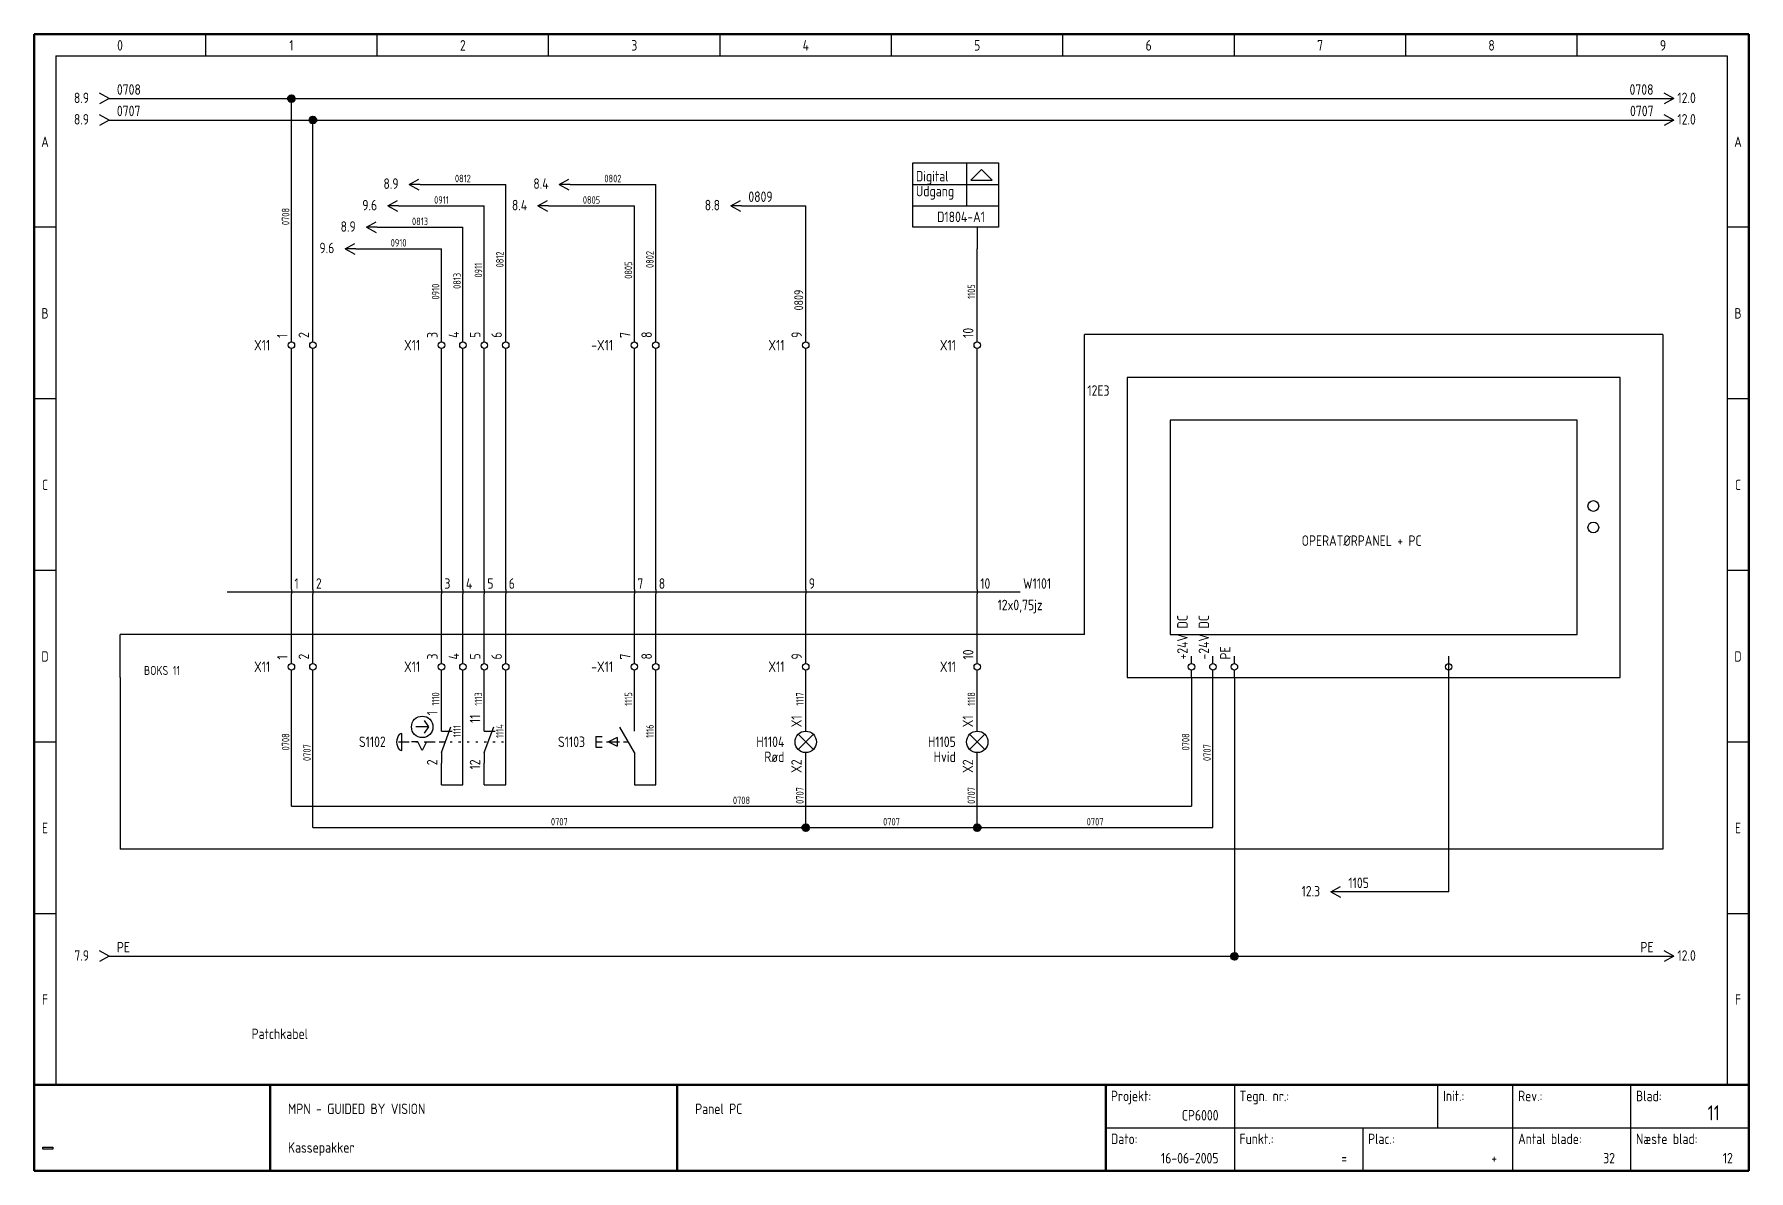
# Model space of a CAD drawing. Header units: millimetres. Extents: x 10 to 410, y 10 to 275.
import ezdxf
from ezdxf.enums import TextEntityAlignment as Align

# ---------------------------------------------------------------- set-up
doc = ezdxf.new("R2010")
doc.units = ezdxf.units.MM
doc.linetypes.add('Caddy_Dot', pattern=[2, 0.5, -1.5])
doc.linetypes.add('Caddy_Solid', pattern=[0])
doc.layers.add('2', color=7, linetype='Continuous')
doc.styles.add('Caddy_Vectorfont1p', font='isocp___.ttf', dxfattribs={"width": 0.9})
picture_1 = doc.add_image_def('image1.bmp', size_in_pixel=(51, 10))

msp = doc.modelspace()

# ---------------------------------------------------------------- texts
at = {"lineweight": 25, "style": 'Caddy_Vectorfont1p', "width": 0.9}
for s, height, p in [('0812', 1.75, (110, 240.5)), ('0802', 1.75, (145, 240.5)), ('0911', 1.75, (105, 235.5)), ('0805', 1.75, (140, 235.5)), ('0813', 1.75, (100, 230.5)), ('0910', 1.75, (95, 225.5)), ('12x0,75jz', 2.45, (240, 140.7)), ('0708', 1.75, (175, 95.5)), ('0707', 1.75, (132.5, 90.5)), ('0707', 1.75, (210, 90.5)), ('0707', 1.75, (257.5, 90.5))]:
    msp.add_text(s, height=height, dxfattribs=at).set_placement(p, align=Align.CENTER)
for s, p in [('0708', (69.5, 232.5)), ('0812', (119.5, 222.5)), ('0802', (154.5, 222.5)), ('0911', (114.5, 220)), ('0805', (149.5, 220)), ('0910', (104.5, 215)), ('0813', (109.5, 217.5)), ('1105', (229.5, 215)), ('1110', (104.5, 120)), ('1113', (114.5, 120)), ('1115', (149.5, 120)), ('1117', (189.5, 120)), ('1118', (229.5, 120)), ('1111', (109.5, 112.5)), ('1114', (119.5, 112.5)), ('1116', (154.5, 112.5)), ('0708', (69.5, 110)), ('0707', (74.5, 107.5)), ('0708', (279.5, 110)), ('0707', (284.5, 107.5)), ('0707', (189.5, 97.5)), ('0707', (229.5, 97.5))]:
    msp.add_text(s, height=1.75, rotation=90, dxfattribs=at).set_placement(p, align=Align.CENTER)
msp.add_text('0809', height=2.1, rotation=90, dxfattribs=at).set_placement((189.4, 210.6))
for s, height, p in [('OPERATØRPANEL + PC', 2.45, (305.7, 155.7)), ('BOKS 11', 2.1, (35.6, 125.6)), ('Patchkabel', 2.45, (60.7, 40.7))]:
    msp.add_text(s, height=height, dxfattribs=at).set_placement(p)

# ---------------------------------------------------------------- blocks, each defined once
blk = doc.blocks.new('Blk1')
at = {"linetype": 'Caddy_Solid', "lineweight": 50}
for p, q in [((10, 10), (10, 275)), ((10, 275), (410, 275)), ((410, 275), (410, 10)), ((10, 30), (410, 30)), ((65, 30), (65, 10)), ((160, 30), (160, 10)), ((260, 30), (260, 10)), ((410, 10), (10, 10))]:
    blk.add_line(p, q, dxfattribs=at)
at = {"linetype": 'Caddy_Solid', "lineweight": 25}
for p, q in [((50, 270), (50, 275)), ((90, 270), (90, 275)), ((130, 270), (130, 275)), ((170, 270), (170, 275)), ((210, 270), (210, 275)), ((250, 270), (250, 275)), ((290, 270), (290, 275)), ((330, 270), (330, 275)), ((370, 270), (370, 275)), ((15, 270), (15, 30)), ((15, 270), (405, 270)), ((405, 270), (405, 30)), ((15, 230), (10, 230)), ((410, 230), (405, 230)), ((15, 190), (10, 190)), ((410, 190), (405, 190)), ((15, 150), (10, 150)), ((410, 150), (405, 150)), ((10, 110), (15, 110)), ((405, 110), (410, 110)), ((10, 70), (15, 70)), ((405, 70), (410, 70)), ((10, 30), (15, 30)), ((290, 30), (290, 10)), ((337.5, 20), (337.5, 30)), ((355, 20), (355, 30)), ((382.5, 20), (382.5, 30)), ((405, 30), (410, 30)), ((260, 20), (410, 20)), ((320, 20), (320, 10)), ((355, 10), (355, 20)), ((382.5, 10), (382.5, 20))]:
    blk.add_line(p, q, dxfattribs=at)
at = {"lineweight": 25, "style": 'Caddy_Vectorfont1p', "width": 0.9}
for s, p in [('0', (30, 271.2)), ('1', (70, 271.2)), ('2', (110, 271.2)), ('3', (150, 271.2)), ('4', (190, 271.2)), ('5', (230, 271.2)), ('6', (270, 271.2)), ('7', (310, 271.2)), ('8', (350, 271.2)), ('9', (390, 271.2)), ('A', (12.5, 248.7)), ('A', (407.5, 248.7)), ('B', (12.5, 208.7)), ('B', (407.5, 208.7)), ('C', (12.5, 168.7)), ('C', (407.5, 168.7)), ('D', (12.5, 128.7)), ('D', (407.5, 128.7)), ('E', (12.5, 88.7)), ('E', (407.5, 88.7)), ('F', (12.5, 48.7)), ('F', (407.5, 48.7))]:
    blk.add_text(s, height=2.45, dxfattribs=at).set_placement(p, align=Align.CENTER)
for s, p in [('Projekt:', (261.2, 26.2)), ('Tegn. nr.:', (291.2, 26.2)), ('Init.:', (338.7, 26.2)), ('Rev.:', (356.2, 26.2)), ('Blad:', (383.7, 26.2)), ('MPN - GUIDED BY VISION', (69.2, 23.2)), ('Panel PC', (164.2, 23.2)), ('Kassepakker', (69.2, 14.2)), ('Dato:', (261.2, 16.2)), ('Funkt.:', (291.2, 16.2)), ('Plac.:', (321.2, 16.2)), ('Antal blade:', (356.2, 16.2)), ('Næste blad:', (383.7, 16.2))]:
    blk.add_text(s, height=2.45, dxfattribs=at).set_placement(p)
for s, p in [('CP6000', (286.3, 21.7)), ('16-06-2005', (286.3, 11.7)), ('=', (316.3, 11.7)), ('+', (351.3, 11.7)), ('32', (378.8, 11.7)), ('12', (406.3, 11.7))]:
    blk.add_text(s, height=2.45, dxfattribs=at).set_placement(p, align=Align.RIGHT)
at = {"lineweight": 35, "style": 'Caddy_Vectorfont1p', "width": 0.9}
blk.add_text('11', height=3.5, dxfattribs=at).set_placement((403.25, 21.75), align=Align.RIGHT)
image = blk.add_image(picture_1, insert=(12, 15), size_in_units=(2.32, 0.484))
blk = doc.blocks.new('Blk2')
at = {"linetype": 'Caddy_Solid', "lineweight": 25}
for p, q in [((312.5, 75), (314.75, 76.25)), ((312.5, 75), (314.75, 73.75)), ((315, 75), (312.5, 75))]:
    blk.add_line(p, q, dxfattribs=at)
at = {"lineweight": 25, "style": 'Caddy_Vectorfont1p', "width": 0.9, "flags": 1}
for tag, p in [('$TAG140020', (316.6, 82.9)), ('$TAG140050', (316.6, 79.4))]:
    blk.add_attdef(tag, p, '', height=2.45, dxfattribs=at)
at = {"lineweight": 25, "style": 'Caddy_Vectorfont1p', "width": 0.9}
blk.add_attdef('$TAG160500', text='', height=2.45, dxfattribs=at).set_placement((310, 73.95), align=Align.RIGHT)
blk.add_attdef('$TAG160010', (316.6, 75.9), '', height=2.45, dxfattribs=at)
blk = doc.blocks.new('Blk4')
at = {"linetype": 'Caddy_Solid', "lineweight": 25}
for p, q in [((370, 185), (275, 185)), ((275, 185), (275, 135)), ((370, 135), (370, 185)), ((275, 135), (370, 135))]:
    blk.add_line(p, q, dxfattribs=at)
blk = doc.blocks.new('Blk5')
at = {"linetype": 'Caddy_Solid', "lineweight": 25}
for p, q in [((380, 195), (265, 195)), ((265, 195), (265, 125)), ((380, 125), (380, 195)), ((265, 125), (380, 125))]:
    blk.add_line(p, q, dxfattribs=at)
blk = doc.blocks.new('Blk6')
at = {"linetype": 'Caddy_Solid', "lineweight": 25}
for p, q in [((280, 128.25), (280, 130)), ((280, 125), (280, 126.75))]:
    blk.add_line(p, q, dxfattribs=at)
blk.add_circle((280, 127.5), 0.75, dxfattribs=at)
at = {"lineweight": 25, "style": 'Caddy_Vectorfont1p', "width": 0.9, "flags": 1}
blk.add_attdef('$TAG160410', (282.6, 129.2), '', height=2.45, rotation=90, dxfattribs=at)
at = {"layer": '2', "lineweight": 25, "style": 'Caddy_Vectorfont1p', "width": 0.9}
blk.add_attdef('$TAG160400', (279.1, 129.2), '', height=2.45, rotation=90, dxfattribs=at)
at = {"layer": '2', "lineweight": 25, "style": 'Caddy_Vectorfont1p', "width": 0.9, "flags": 1}
for tag, p in [('$TAG140050', (275.05, 129.8)), ('$TAG140020', (275.05, 133.3)), ('$TAG160010', (275.05, 126.3)), ('$TAG160030', (275.05, 122.8)), ('$TAG160040', (275.05, 117.8))]:
    blk.add_attdef(tag, text='', height=2.45, dxfattribs=at).set_placement(p, align=Align.RIGHT)
blk = doc.blocks.new('Blk7')
at = {"linetype": 'Caddy_Solid', "lineweight": 25}
for p, q in [((285, 128.25), (285, 130)), ((285, 125), (285, 126.75))]:
    blk.add_line(p, q, dxfattribs=at)
blk.add_circle((285, 127.5), 0.75, dxfattribs=at)
at = {"lineweight": 25, "style": 'Caddy_Vectorfont1p', "width": 0.9, "flags": 1}
blk.add_attdef('$TAG160410', (287.6, 129.2), '', height=2.45, rotation=90, dxfattribs=at)
at = {"layer": '2', "lineweight": 25, "style": 'Caddy_Vectorfont1p', "width": 0.9}
blk.add_attdef('$TAG160400', (284.1, 129.2), '', height=2.45, rotation=90, dxfattribs=at)
at = {"layer": '2', "lineweight": 25, "style": 'Caddy_Vectorfont1p', "width": 0.9, "flags": 1}
for tag, p in [('$TAG140050', (280.05, 129.8)), ('$TAG140020', (280.05, 133.3)), ('$TAG160010', (280.05, 126.3)), ('$TAG160030', (280.05, 122.8)), ('$TAG160040', (280.05, 117.8))]:
    blk.add_attdef(tag, text='', height=2.45, dxfattribs=at).set_placement(p, align=Align.RIGHT)
blk = doc.blocks.new('Blk8')
at = {"linetype": 'Caddy_Solid', "lineweight": 25}
for p, q in [((290, 128.25), (290, 130)), ((290, 125), (290, 126.75))]:
    blk.add_line(p, q, dxfattribs=at)
blk.add_circle((290, 127.5), 0.75, dxfattribs=at)
at = {"lineweight": 25, "style": 'Caddy_Vectorfont1p', "width": 0.9, "flags": 1}
blk.add_attdef('$TAG160410', (292.6, 129.2), '', height=2.45, rotation=90, dxfattribs=at)
at = {"layer": '2', "lineweight": 25, "style": 'Caddy_Vectorfont1p', "width": 0.9}
blk.add_attdef('$TAG160400', (289.1, 129.2), '', height=2.45, rotation=90, dxfattribs=at)
at = {"layer": '2', "lineweight": 25, "style": 'Caddy_Vectorfont1p', "width": 0.9, "flags": 1}
for tag, p in [('$TAG140050', (285.05, 129.8)), ('$TAG140020', (285.05, 133.3)), ('$TAG160010', (285.05, 126.3)), ('$TAG160030', (285.05, 122.8)), ('$TAG160040', (285.05, 117.8))]:
    blk.add_attdef(tag, text='', height=2.45, dxfattribs=at).set_placement(p, align=Align.RIGHT)
blk = doc.blocks.new('Blk9')
at = {"linetype": 'Caddy_Solid', "lineweight": 25}
for p, q in [((340, 128.25), (340, 130)), ((340, 125), (340, 126.75))]:
    blk.add_line(p, q, dxfattribs=at)
blk.add_circle((340, 127.5), 0.75, dxfattribs=at)
at = {"lineweight": 25, "style": 'Caddy_Vectorfont1p', "width": 0.9, "flags": 1}
for tag, p in [('$TAG160400', (339.1, 129.2)), ('$TAG160410', (342.6, 129.2))]:
    blk.add_attdef(tag, p, '', height=2.45, rotation=90, dxfattribs=at)
for tag, p in [('$TAG140050', (335.05, 129.8)), ('$TAG140020', (335.05, 133.3)), ('$TAG160010', (335.05, 126.3)), ('$TAG160030', (335.05, 122.8)), ('$TAG160040', (335.05, 117.8))]:
    blk.add_attdef(tag, text='', height=2.45, dxfattribs=at).set_placement(p, align=Align.RIGHT)
blk = doc.blocks.new('Blk3')
at = {"linetype": 'Caddy_Solid', "lineweight": 25}
for centre in [(373.75, 165), (373.75, 160)]:
    blk.add_circle(centre, 1.25, dxfattribs=at)
for name in ['Blk5', 'Blk4', 'Blk9']:
    blk.add_blockref(name, (0, 0, 1))
ref = blk.add_blockref('Blk6', (0, 0, 1))
ref.add_attrib('$TAG160400', '+24V DC', (279.1, 129.2), dxfattribs={"layer": '2', "lineweight": 25, "height": 2.45, "rotation": 90, "style": 'Caddy_Vectorfont1p', "width": 0.9})
ref = blk.add_blockref('Blk7', (0, 0, 1))
ref.add_attrib('$TAG160400', '-24V DC', (284.1, 129.2), dxfattribs={"layer": '2', "lineweight": 25, "height": 2.45, "rotation": 90, "style": 'Caddy_Vectorfont1p', "width": 0.9})
ref = blk.add_blockref('Blk8', (0, 0, 1))
ref.add_attrib('$TAG160400', 'PE', (289.1, 129.2), dxfattribs={"layer": '2', "lineweight": 25, "height": 2.45, "rotation": 90, "style": 'Caddy_Vectorfont1p', "width": 0.9})
at = {"lineweight": 25, "style": 'Caddy_Vectorfont1p', "width": 0.9}
blk.add_text('12E3', height=2.45, dxfattribs=at).set_placement((255.7, 190.7))
blk = doc.blocks.new('Blk10')
at = {"linetype": 'Caddy_Solid', "lineweight": 25}
for q in [(25.25, 61.25), (25.25, 58.75)]:
    blk.add_line((27.5, 60), q, dxfattribs=at)
at = {"lineweight": 25, "style": 'Caddy_Vectorfont1p', "width": 0.9, "flags": 1}
for tag, p in [('$TAG140020', (29.27, 67.9)), ('$TAG140050', (29.27, 64.4))]:
    blk.add_attdef(tag, p, '', height=2.45, dxfattribs=at)
at = {"lineweight": 25, "style": 'Caddy_Vectorfont1p', "width": 0.9}
blk.add_attdef('$TAG160500', text='', height=2.45, dxfattribs=at).set_placement((22.79, 58.95), align=Align.RIGHT)
blk.add_attdef('$TAG160010', (29.27, 60.9), '', height=2.45, dxfattribs=at)
blk = doc.blocks.new('Blk11')
at = {"linetype": 'Caddy_Solid', "lineweight": 25}
for q in [(390.25, 61.25), (390.25, 58.75)]:
    blk.add_line((392.5, 60), q, dxfattribs=at)
at = {"lineweight": 25, "style": 'Caddy_Vectorfont1p', "width": 0.9, "flags": 1}
for tag, p in [('$TAG140020', (387.79, 67.9)), ('$TAG140050', (387.79, 64.4))]:
    blk.add_attdef(tag, text='', height=2.45, dxfattribs=at).set_placement(p, align=Align.RIGHT)
at = {"lineweight": 25, "style": 'Caddy_Vectorfont1p', "width": 0.9}
blk.add_attdef('$TAG160010', text='', height=2.45, dxfattribs=at).set_placement((387.79, 60.9), align=Align.RIGHT)
blk.add_attdef('$TAG160500', (393.37, 58.95), '', height=2.45, dxfattribs=at)
blk = doc.blocks.new('Blk12')
at = {"linetype": 'Caddy_Solid', "lineweight": 25}
for q in [(25.25, 261.25), (25.25, 258.75)]:
    blk.add_line((27.5, 260), q, dxfattribs=at)
at = {"lineweight": 25, "style": 'Caddy_Vectorfont1p', "width": 0.9, "flags": 1}
for tag, p in [('$TAG140020', (29.27, 267.9)), ('$TAG140050', (29.27, 264.4))]:
    blk.add_attdef(tag, p, '', height=2.45, dxfattribs=at)
at = {"lineweight": 25, "style": 'Caddy_Vectorfont1p', "width": 0.9}
blk.add_attdef('$TAG160500', text='', height=2.45, dxfattribs=at).set_placement((22.78, 258.95), align=Align.RIGHT)
blk.add_attdef('$TAG160010', (29.27, 260.9), '', height=2.45, dxfattribs=at)
blk = doc.blocks.new('Blk13')
at = {"linetype": 'Caddy_Solid', "lineweight": 25}
for q in [(390.25, 261.25), (390.25, 258.75)]:
    blk.add_line((392.5, 260), q, dxfattribs=at)
at = {"lineweight": 25, "style": 'Caddy_Vectorfont1p', "width": 0.9, "flags": 1}
for tag, p in [('$TAG140020', (387.79, 267.9)), ('$TAG140050', (387.79, 264.4))]:
    blk.add_attdef(tag, text='', height=2.45, dxfattribs=at).set_placement(p, align=Align.RIGHT)
at = {"lineweight": 25, "style": 'Caddy_Vectorfont1p', "width": 0.9}
blk.add_attdef('$TAG160010', text='', height=2.45, dxfattribs=at).set_placement((387.79, 260.9), align=Align.RIGHT)
blk.add_attdef('$TAG160500', (393.37, 258.95), '', height=2.45, dxfattribs=at)
blk = doc.blocks.new('Blk14')
at = {"linetype": 'Caddy_Solid', "lineweight": 25}
for q in [(25.25, 256.25), (25.25, 253.75)]:
    blk.add_line((27.5, 255), q, dxfattribs=at)
at = {"lineweight": 25, "style": 'Caddy_Vectorfont1p', "width": 0.9, "flags": 1}
for tag, p in [('$TAG140020', (29.27, 262.9)), ('$TAG140050', (29.27, 259.4))]:
    blk.add_attdef(tag, p, '', height=2.45, dxfattribs=at)
at = {"lineweight": 25, "style": 'Caddy_Vectorfont1p', "width": 0.9}
blk.add_attdef('$TAG160500', text='', height=2.45, dxfattribs=at).set_placement((22.78, 253.95), align=Align.RIGHT)
blk.add_attdef('$TAG160010', (29.27, 255.9), '', height=2.45, dxfattribs=at)
blk = doc.blocks.new('Blk15')
at = {"linetype": 'Caddy_Solid', "lineweight": 25}
for q in [(390.25, 256.25), (390.25, 253.75)]:
    blk.add_line((392.5, 255), q, dxfattribs=at)
at = {"lineweight": 25, "style": 'Caddy_Vectorfont1p', "width": 0.9, "flags": 1}
for tag, p in [('$TAG140020', (387.79, 262.9)), ('$TAG140050', (387.79, 259.4))]:
    blk.add_attdef(tag, text='', height=2.45, dxfattribs=at).set_placement(p, align=Align.RIGHT)
at = {"lineweight": 25, "style": 'Caddy_Vectorfont1p', "width": 0.9}
blk.add_attdef('$TAG160010', text='', height=2.45, dxfattribs=at).set_placement((387.79, 255.9), align=Align.RIGHT)
blk.add_attdef('$TAG160500', (393.37, 253.95), '', height=2.45, dxfattribs=at)
blk = doc.blocks.new('Blk16')
at = {"linetype": 'Caddy_Solid', "lineweight": 25}
for p, q in [((102, 113.5), (99, 113.5)), ((101, 115), (102, 113.5)), ((102, 113.5), (101, 112)), ((105, 112.5), (105, 115)), ((105, 107.5), (107.18, 113.5)), ((105, 112.5), (107.5, 112.5)), ((95.79, 107.96), (95.79, 111.96)), ((95.79, 110), (97, 110)), ((99.5, 110), (98, 110)), ((100.5, 108), (99.5, 110)), ((101.5, 110), (100.5, 108)), ((101.5, 110), (103.5, 110)), ((104.5, 110), (105.91, 110)), ((105, 107.5), (105, 105))]:
    blk.add_line(p, q, dxfattribs=at)
blk.add_circle((100.5, 113.5), 2.5, dxfattribs=at)
blk.add_ellipse((95.79, 109.96), major_axis=(0, 2), ratio=0.625, start_param=6.283185, end_param=9.424778, dxfattribs=at)
at = {"lineweight": 25, "style": 'Caddy_Vectorfont1p', "width": 0.9}
blk.add_attdef('$TAG175000_00', (104.05, 116.2), '', height=2.45, rotation=90, dxfattribs=at)
at = {"lineweight": 25, "style": 'Caddy_Vectorfont1p', "width": 0.9, "flags": 1}
for tag, p in [('$TAG140020', (92, 115.8)), ('$TAG140050', (92, 112.3)), ('$TAG160040', (92, 101.8))]:
    blk.add_attdef(tag, text='', height=2.45, dxfattribs=at).set_placement(p, align=Align.RIGHT)
at = {"lineweight": 25, "style": 'Caddy_Vectorfont1p', "width": 0.9}
for tag, p in [('$TAG160010', (92, 108.8)), ('$TAG160030', (92, 105.3))]:
    blk.add_attdef(tag, text='', height=2.45, dxfattribs=at).set_placement(p, align=Align.RIGHT)
blk.add_attdef('$TAG175000_01', text='', height=2.45, rotation=90, dxfattribs=at).set_placement((104.05, 105.9), align=Align.RIGHT)
blk = doc.blocks.new('Blk17')
at = {"linetype": 'Caddy_Solid', "lineweight": 25}
for p, q in [((115, 112.5), (115, 115)), ((115, 107.5), (117.18, 113.5)), ((115, 112.5), (117.5, 112.5)), ((115, 107.5), (115, 105))]:
    blk.add_line(p, q, dxfattribs=at)
at = {"lineweight": 25, "style": 'Caddy_Vectorfont1p', "width": 0.9}
blk.add_attdef('$TAG175000_00', (114.05, 114.4), '', height=2.45, rotation=90, dxfattribs=at)
at = {"lineweight": 25, "style": 'Caddy_Vectorfont1p', "width": 0.9, "flags": 1}
for tag, p in [('$TAG140020', (109, 115.8)), ('$TAG140050', (109, 112.3)), ('$TAG160010', (109, 108.8))]:
    blk.add_attdef(tag, text='', height=2.45, dxfattribs=at).set_placement(p, align=Align.RIGHT)
at = {"lineweight": 25, "style": 'Caddy_Vectorfont1p', "width": 0.9}
blk.add_attdef('$TAG160500', text='', height=2.45, dxfattribs=at).set_placement((109, 105.3), align=Align.RIGHT)
blk.add_attdef('$TAG175000_01', text='', height=2.45, rotation=90, dxfattribs=at).set_placement((114.05, 105.9), align=Align.RIGHT)
blk = doc.blocks.new('Blk18')
at = {"linetype": 'Caddy_Solid', "lineweight": 25}
for p, q in [((120, 203.25), (120, 205)), ((120, 200), (120, 201.75))]:
    blk.add_line(p, q, dxfattribs=at)
blk.add_circle((120, 202.5), 0.75, dxfattribs=at)
at = {"lineweight": 25, "style": 'Caddy_Vectorfont1p', "width": 0.9}
blk.add_attdef('$TAG160400', (119.1, 204.2), '', height=2.45, rotation=90, dxfattribs=at)
at = {"lineweight": 25, "style": 'Caddy_Vectorfont1p', "width": 0.9, "flags": 1}
blk.add_attdef('$TAG160410', (122.6, 204.2), '', height=2.45, rotation=90, dxfattribs=at)
for tag, p in [('$TAG140020', (115.05, 208.3)), ('$TAG140050', (115.05, 204.8)), ('$TAG160030', (115.05, 197.8)), ('$TAG160010', (115.05, 201.3)), ('$TAG160040', (115.05, 192.8))]:
    blk.add_attdef(tag, text='', height=2.45, dxfattribs=at).set_placement(p, align=Align.RIGHT)
blk = doc.blocks.new('Blk19')
at = {"linetype": 'Caddy_Solid', "lineweight": 25}
for p, q in [((115, 203.25), (115, 205)), ((115, 200), (115, 201.75))]:
    blk.add_line(p, q, dxfattribs=at)
blk.add_circle((115, 202.5), 0.75, dxfattribs=at)
at = {"lineweight": 25, "style": 'Caddy_Vectorfont1p', "width": 0.9}
blk.add_attdef('$TAG160400', (114.1, 204.2), '', height=2.45, rotation=90, dxfattribs=at)
at = {"lineweight": 25, "style": 'Caddy_Vectorfont1p', "width": 0.9, "flags": 1}
blk.add_attdef('$TAG160410', (117.6, 204.2), '', height=2.45, rotation=90, dxfattribs=at)
for tag, p in [('$TAG140020', (110.05, 208.3)), ('$TAG140050', (110.05, 204.8)), ('$TAG160030', (110.05, 197.8)), ('$TAG160010', (110.05, 201.3)), ('$TAG160040', (110.05, 192.8))]:
    blk.add_attdef(tag, text='', height=2.45, dxfattribs=at).set_placement(p, align=Align.RIGHT)
blk = doc.blocks.new('Blk20')
at = {"linetype": 'Caddy_Solid', "lineweight": 25}
for p, q in [((110, 203.25), (110, 205)), ((110, 200), (110, 201.75))]:
    blk.add_line(p, q, dxfattribs=at)
blk.add_circle((110, 202.5), 0.75, dxfattribs=at)
at = {"lineweight": 25, "style": 'Caddy_Vectorfont1p', "width": 0.9}
blk.add_attdef('$TAG160400', (109.1, 204.2), '', height=2.45, rotation=90, dxfattribs=at)
at = {"lineweight": 25, "style": 'Caddy_Vectorfont1p', "width": 0.9, "flags": 1}
blk.add_attdef('$TAG160410', (112.6, 204.2), '', height=2.45, rotation=90, dxfattribs=at)
for tag, p in [('$TAG140020', (105.05, 208.3)), ('$TAG140050', (105.05, 204.8)), ('$TAG160030', (105.05, 197.8)), ('$TAG160010', (105.05, 201.3)), ('$TAG160040', (105.05, 192.8))]:
    blk.add_attdef(tag, text='', height=2.45, dxfattribs=at).set_placement(p, align=Align.RIGHT)
blk = doc.blocks.new('Blk21')
at = {"linetype": 'Caddy_Solid', "lineweight": 25}
for p, q in [((105, 203.25), (105, 205)), ((105, 200), (105, 201.75))]:
    blk.add_line(p, q, dxfattribs=at)
blk.add_circle((105, 202.5), 0.75, dxfattribs=at)
at = {"lineweight": 25, "style": 'Caddy_Vectorfont1p', "width": 0.9}
blk.add_attdef('$TAG160400', (104.1, 204.2), '', height=2.45, rotation=90, dxfattribs=at)
at = {"lineweight": 25, "style": 'Caddy_Vectorfont1p', "width": 0.9, "flags": 1}
blk.add_attdef('$TAG160410', (107.6, 204.2), '', height=2.45, rotation=90, dxfattribs=at)
for tag, p in [('$TAG140020', (100.05, 208.3)), ('$TAG140050', (100.05, 204.8)), ('$TAG160030', (100.05, 197.8)), ('$TAG160040', (100.05, 192.8))]:
    blk.add_attdef(tag, text='', height=2.45, dxfattribs=at).set_placement(p, align=Align.RIGHT)
at = {"lineweight": 25, "style": 'Caddy_Vectorfont1p', "width": 0.9}
blk.add_attdef('$TAG160010', text='', height=2.45, dxfattribs=at).set_placement((100.05, 201.3), align=Align.RIGHT)
blk = doc.blocks.new('Blk22')
at = {"linetype": 'Caddy_Solid', "lineweight": 25}
for p, q in [((150, 107.5), (146.58, 113.42)), ((150, 112.5), (150, 115)), ((141, 111.25), (141, 108.75)), ((141, 111.25), (142.5, 111.25)), ((141, 110), (142.5, 110)), ((141, 108.75), (142.5, 108.75)), ((143.5, 110), (146.5, 110)), ((146, 111), (144, 110)), ((144, 110), (146, 109)), ((146, 111), (146, 109)), ((147.5, 110), (148.56, 110)), ((150, 107.5), (150, 105))]:
    blk.add_line(p, q, dxfattribs=at)
at = {"lineweight": 25, "style": 'Caddy_Vectorfont1p', "width": 0.9}
blk.add_attdef('$TAG175000_00', (149.05, 114.3), '', height=2.45, rotation=90, dxfattribs=at)
for tag, p in [('$TAG160010', (138.5, 108.8)), ('$TAG160030', (138.5, 105.3))]:
    blk.add_attdef(tag, text='', height=2.45, dxfattribs=at).set_placement(p, align=Align.RIGHT)
at = {"lineweight": 25, "style": 'Caddy_Vectorfont1p', "width": 0.9, "flags": 1}
blk.add_attdef('$TAG160040', text='', height=2.45, dxfattribs=at).set_placement((138.5, 101.8), align=Align.RIGHT)
at = {"lineweight": 25, "style": 'Caddy_Vectorfont1p', "width": 0.9}
blk.add_attdef('$TAG175000_01', text='', height=2.45, rotation=90, dxfattribs=at).set_placement((149.05, 105.9), align=Align.RIGHT)
blk = doc.blocks.new('Blk23')
at = {"linetype": 'Caddy_Solid', "lineweight": 25}
for p, q in [((190, 112.5), (190, 115)), ((188.23, 111.77), (191.77, 108.23)), ((188.23, 108.23), (191.77, 111.77)), ((190, 105), (190, 107.5))]:
    blk.add_line(p, q, dxfattribs=at)
blk.add_circle((190, 110), 2.5, dxfattribs=at)
at = {"lineweight": 25, "style": 'Caddy_Vectorfont1p', "width": 0.9}
blk.add_attdef('$TAG175000_00', (189.05, 113.4), '', height=2.45, rotation=90, dxfattribs=at)
at = {"lineweight": 25, "style": 'Caddy_Vectorfont1p', "width": 0.9, "flags": 1}
for tag, p in [('$TAG140020', (185, 115.8)), ('$TAG140050', (185, 112.3)), ('$TAG160040', (185, 101.8))]:
    blk.add_attdef(tag, text='', height=2.45, dxfattribs=at).set_placement(p, align=Align.RIGHT)
at = {"lineweight": 25, "style": 'Caddy_Vectorfont1p', "width": 0.9}
for tag, p in [('$TAG160010', (185, 108.8)), ('$TAG160030', (185, 105.3))]:
    blk.add_attdef(tag, text='', height=2.45, dxfattribs=at).set_placement(p, align=Align.RIGHT)
blk.add_attdef('$TAG175000_01', text='', height=2.45, rotation=90, dxfattribs=at).set_placement((189.05, 105.9), align=Align.RIGHT)
blk = doc.blocks.new('Blk24')
at = {"linetype": 'Caddy_Solid', "lineweight": 25}
for p, q in [((172.5, 235), (174.75, 236.25)), ((172.5, 235), (174.75, 233.75)), ((175, 235), (172.5, 235))]:
    blk.add_line(p, q, dxfattribs=at)
at = {"lineweight": 25, "style": 'Caddy_Vectorfont1p', "width": 0.9, "flags": 1}
for tag, p in [('$TAG140020', (176.6, 242.9)), ('$TAG140050', (176.6, 239.4))]:
    blk.add_attdef(tag, p, '', height=2.45, dxfattribs=at)
at = {"lineweight": 25, "style": 'Caddy_Vectorfont1p', "width": 0.9}
blk.add_attdef('$TAG160500', text='', height=2.45, dxfattribs=at).set_placement((170, 233.95), align=Align.RIGHT)
blk.add_attdef('$TAG160010', (176.6, 235.9), '', height=2.45, dxfattribs=at)
blk = doc.blocks.new('Blk25')
at = {"linetype": 'Caddy_Solid', "lineweight": 25}
for p, q in [((70, 203.25), (70, 205)), ((70, 200), (70, 201.75))]:
    blk.add_line(p, q, dxfattribs=at)
blk.add_circle((70, 202.5), 0.75, dxfattribs=at)
at = {"lineweight": 25, "style": 'Caddy_Vectorfont1p', "width": 0.9}
blk.add_attdef('$TAG160400', (69.1, 204.2), '', height=2.45, rotation=90, dxfattribs=at)
at = {"lineweight": 25, "style": 'Caddy_Vectorfont1p', "width": 0.9, "flags": 1}
blk.add_attdef('$TAG160410', (72.6, 204.2), '', height=2.45, rotation=90, dxfattribs=at)
for tag, p in [('$TAG140020', (65.05, 208.3)), ('$TAG140050', (65.05, 204.8)), ('$TAG160030', (65.05, 197.8)), ('$TAG160040', (65.05, 192.8))]:
    blk.add_attdef(tag, text='', height=2.45, dxfattribs=at).set_placement(p, align=Align.RIGHT)
at = {"lineweight": 25, "style": 'Caddy_Vectorfont1p', "width": 0.9}
blk.add_attdef('$TAG160010', text='', height=2.45, dxfattribs=at).set_placement((65.05, 201.3), align=Align.RIGHT)
blk = doc.blocks.new('Blk26')
at = {"linetype": 'Caddy_Solid', "lineweight": 25}
for p, q in [((75, 203.25), (75, 205)), ((75, 200), (75, 201.75))]:
    blk.add_line(p, q, dxfattribs=at)
blk.add_circle((75, 202.5), 0.75, dxfattribs=at)
at = {"lineweight": 25, "style": 'Caddy_Vectorfont1p', "width": 0.9}
blk.add_attdef('$TAG160400', (74.1, 204.2), '', height=2.45, rotation=90, dxfattribs=at)
at = {"lineweight": 25, "style": 'Caddy_Vectorfont1p', "width": 0.9, "flags": 1}
blk.add_attdef('$TAG160410', (77.6, 204.2), '', height=2.45, rotation=90, dxfattribs=at)
for tag, p in [('$TAG140020', (70.05, 208.3)), ('$TAG140050', (70.05, 204.8)), ('$TAG160030', (70.05, 197.8)), ('$TAG160010', (70.05, 201.3)), ('$TAG160040', (70.05, 192.8))]:
    blk.add_attdef(tag, text='', height=2.45, dxfattribs=at).set_placement(p, align=Align.RIGHT)
blk = doc.blocks.new('Blk27')
at = {"linetype": 'Caddy_Solid', "lineweight": 25}
for p, q in [((150, 203.25), (150, 205)), ((150, 200), (150, 201.75))]:
    blk.add_line(p, q, dxfattribs=at)
blk.add_circle((150, 202.5), 0.75, dxfattribs=at)
at = {"lineweight": 25, "style": 'Caddy_Vectorfont1p', "width": 0.9}
blk.add_attdef('$TAG160400', (149.1, 204.2), '', height=2.45, rotation=90, dxfattribs=at)
at = {"lineweight": 25, "style": 'Caddy_Vectorfont1p', "width": 0.9, "flags": 1}
blk.add_attdef('$TAG160410', (152.6, 204.2), '', height=2.45, rotation=90, dxfattribs=at)
for tag, p in [('$TAG140020', (145.05, 208.3)), ('$TAG140050', (145.05, 204.8)), ('$TAG160030', (145.05, 197.8)), ('$TAG160040', (145.05, 192.8))]:
    blk.add_attdef(tag, text='', height=2.45, dxfattribs=at).set_placement(p, align=Align.RIGHT)
at = {"lineweight": 25, "style": 'Caddy_Vectorfont1p', "width": 0.9}
blk.add_attdef('$TAG160010', text='', height=2.45, dxfattribs=at).set_placement((145.05, 201.3), align=Align.RIGHT)
blk = doc.blocks.new('Blk28')
at = {"linetype": 'Caddy_Solid', "lineweight": 25}
for p, q in [((155, 203.25), (155, 205)), ((155, 200), (155, 201.75))]:
    blk.add_line(p, q, dxfattribs=at)
blk.add_circle((155, 202.5), 0.75, dxfattribs=at)
at = {"lineweight": 25, "style": 'Caddy_Vectorfont1p', "width": 0.9}
blk.add_attdef('$TAG160400', (154.1, 204.2), '', height=2.45, rotation=90, dxfattribs=at)
at = {"lineweight": 25, "style": 'Caddy_Vectorfont1p', "width": 0.9, "flags": 1}
blk.add_attdef('$TAG160410', (157.6, 204.2), '', height=2.45, rotation=90, dxfattribs=at)
for tag, p in [('$TAG140020', (150.05, 208.3)), ('$TAG140050', (150.05, 204.8)), ('$TAG160030', (150.05, 197.8)), ('$TAG160010', (150.05, 201.3)), ('$TAG160040', (150.05, 192.8))]:
    blk.add_attdef(tag, text='', height=2.45, dxfattribs=at).set_placement(p, align=Align.RIGHT)
blk = doc.blocks.new('Blk29')
at = {"linetype": 'Caddy_Solid', "lineweight": 25}
for p, q in [((92.5, 235), (94.75, 236.25)), ((92.5, 235), (94.75, 233.75)), ((95, 235), (92.5, 235))]:
    blk.add_line(p, q, dxfattribs=at)
at = {"lineweight": 25, "style": 'Caddy_Vectorfont1p', "width": 0.9, "flags": 1}
for tag, p in [('$TAG140020', (96.6, 242.9)), ('$TAG140050', (96.6, 239.4)), ('$TAG160010', (96.6, 235.9))]:
    blk.add_attdef(tag, p, '', height=2.45, dxfattribs=at)
at = {"lineweight": 25, "style": 'Caddy_Vectorfont1p', "width": 0.9}
blk.add_attdef('$TAG160500', text='', height=2.45, dxfattribs=at).set_placement((90, 233.95), align=Align.RIGHT)
blk = doc.blocks.new('Blk30')
at = {"linetype": 'Caddy_Solid', "lineweight": 25}
for p, q in [((82.5, 225), (84.75, 226.25)), ((82.5, 225), (84.75, 223.75)), ((85, 225), (82.5, 225))]:
    blk.add_line(p, q, dxfattribs=at)
at = {"lineweight": 25, "style": 'Caddy_Vectorfont1p', "width": 0.9, "flags": 1}
for tag, p in [('$TAG140020', (86.6, 232.9)), ('$TAG140050', (86.6, 229.4)), ('$TAG160010', (86.6, 225.9))]:
    blk.add_attdef(tag, p, '', height=2.45, dxfattribs=at)
at = {"lineweight": 25, "style": 'Caddy_Vectorfont1p', "width": 0.9}
blk.add_attdef('$TAG160500', text='', height=2.45, dxfattribs=at).set_placement((80, 223.95), align=Align.RIGHT)
blk = doc.blocks.new('Blk31')
at = {"linetype": 'Caddy_Solid', "lineweight": 25}
for p, q in [((87.5, 230), (89.75, 231.25)), ((87.5, 230), (89.75, 228.75)), ((90, 230), (87.5, 230))]:
    blk.add_line(p, q, dxfattribs=at)
at = {"lineweight": 25, "style": 'Caddy_Vectorfont1p', "width": 0.9, "flags": 1}
for tag, p in [('$TAG140020', (91.6, 237.9)), ('$TAG140050', (91.6, 234.4)), ('$TAG160010', (91.6, 230.9))]:
    blk.add_attdef(tag, p, '', height=2.45, dxfattribs=at)
at = {"lineweight": 25, "style": 'Caddy_Vectorfont1p', "width": 0.9}
blk.add_attdef('$TAG160500', text='', height=2.45, dxfattribs=at).set_placement((85, 228.95), align=Align.RIGHT)
blk = doc.blocks.new('Blk32')
at = {"linetype": 'Caddy_Solid', "lineweight": 25}
for p, q in [((97.5, 240), (99.75, 241.25)), ((97.5, 240), (99.75, 238.75)), ((100, 240), (97.5, 240))]:
    blk.add_line(p, q, dxfattribs=at)
at = {"lineweight": 25, "style": 'Caddy_Vectorfont1p', "width": 0.9, "flags": 1}
for tag, p in [('$TAG140020', (101.6, 247.9)), ('$TAG140050', (101.6, 244.4)), ('$TAG160010', (101.6, 240.9))]:
    blk.add_attdef(tag, p, '', height=2.45, dxfattribs=at)
at = {"lineweight": 25, "style": 'Caddy_Vectorfont1p', "width": 0.9}
blk.add_attdef('$TAG160500', text='', height=2.45, dxfattribs=at).set_placement((95, 238.95), align=Align.RIGHT)
blk = doc.blocks.new('Blk33')
at = {"linetype": 'Caddy_Solid', "lineweight": 25}
for p, q in [((127.5, 235), (129.75, 236.25)), ((127.5, 235), (129.75, 233.75)), ((130, 235), (127.5, 235))]:
    blk.add_line(p, q, dxfattribs=at)
at = {"lineweight": 25, "style": 'Caddy_Vectorfont1p', "width": 0.9, "flags": 1}
for tag, p in [('$TAG140020', (131.6, 242.9)), ('$TAG140050', (131.6, 239.4)), ('$TAG160010', (131.6, 235.9))]:
    blk.add_attdef(tag, p, '', height=2.45, dxfattribs=at)
at = {"lineweight": 25, "style": 'Caddy_Vectorfont1p', "width": 0.9}
blk.add_attdef('$TAG160500', text='', height=2.45, dxfattribs=at).set_placement((125, 233.95), align=Align.RIGHT)
blk = doc.blocks.new('Blk34')
at = {"linetype": 'Caddy_Solid', "lineweight": 25}
for p, q in [((132.5, 240), (134.75, 241.25)), ((132.5, 240), (134.75, 238.75)), ((135, 240), (132.5, 240))]:
    blk.add_line(p, q, dxfattribs=at)
at = {"lineweight": 25, "style": 'Caddy_Vectorfont1p', "width": 0.9, "flags": 1}
for tag, p in [('$TAG140020', (136.6, 247.9)), ('$TAG140050', (136.6, 244.4)), ('$TAG160010', (136.6, 240.9))]:
    blk.add_attdef(tag, p, '', height=2.45, dxfattribs=at)
at = {"lineweight": 25, "style": 'Caddy_Vectorfont1p', "width": 0.9}
blk.add_attdef('$TAG160500', text='', height=2.45, dxfattribs=at).set_placement((130, 238.95), align=Align.RIGHT)
blk = doc.blocks.new('Blk35')
at = {"linetype": 'Caddy_Solid', "lineweight": 25}
for p, q in [((190, 203.25), (190, 205)), ((190, 200), (190, 201.75))]:
    blk.add_line(p, q, dxfattribs=at)
blk.add_circle((190, 202.5), 0.75, dxfattribs=at)
at = {"lineweight": 25, "style": 'Caddy_Vectorfont1p', "width": 0.9}
blk.add_attdef('$TAG160400', (189.1, 204.2), '', height=2.45, rotation=90, dxfattribs=at)
at = {"lineweight": 25, "style": 'Caddy_Vectorfont1p', "width": 0.9, "flags": 1}
blk.add_attdef('$TAG160410', (192.6, 204.2), '', height=2.45, rotation=90, dxfattribs=at)
for tag, p in [('$TAG140020', (185.05, 208.3)), ('$TAG140050', (185.05, 204.8)), ('$TAG160030', (185.05, 197.8)), ('$TAG160040', (185.05, 192.8))]:
    blk.add_attdef(tag, text='', height=2.45, dxfattribs=at).set_placement(p, align=Align.RIGHT)
at = {"lineweight": 25, "style": 'Caddy_Vectorfont1p', "width": 0.9}
blk.add_attdef('$TAG160010', text='', height=2.45, dxfattribs=at).set_placement((185.05, 201.3), align=Align.RIGHT)
blk = doc.blocks.new('Blk36')
at = {"linetype": 'Caddy_Solid', "lineweight": 25}
for p, q in [((230, 112.5), (230, 115)), ((228.23, 111.77), (231.77, 108.23)), ((228.23, 108.23), (231.77, 111.77)), ((230, 105), (230, 107.5))]:
    blk.add_line(p, q, dxfattribs=at)
blk.add_circle((230, 110), 2.5, dxfattribs=at)
at = {"lineweight": 25, "style": 'Caddy_Vectorfont1p', "width": 0.9}
blk.add_attdef('$TAG175000_00', (229.05, 113.4), '', height=2.45, rotation=90, dxfattribs=at)
at = {"lineweight": 25, "style": 'Caddy_Vectorfont1p', "width": 0.9, "flags": 1}
for tag, p in [('$TAG140020', (225, 115.8)), ('$TAG140050', (225, 112.3)), ('$TAG160040', (225, 101.8))]:
    blk.add_attdef(tag, text='', height=2.45, dxfattribs=at).set_placement(p, align=Align.RIGHT)
at = {"lineweight": 25, "style": 'Caddy_Vectorfont1p', "width": 0.9}
for tag, p in [('$TAG160010', (225, 108.8)), ('$TAG160030', (225, 105.3))]:
    blk.add_attdef(tag, text='', height=2.45, dxfattribs=at).set_placement(p, align=Align.RIGHT)
blk.add_attdef('$TAG175000_01', text='', height=2.45, rotation=90, dxfattribs=at).set_placement((229.05, 105.9), align=Align.RIGHT)
blk = doc.blocks.new('Blk37')
at = {"linetype": 'Caddy_Solid', "lineweight": 25}
for p, q in [((230, 203.25), (230, 205)), ((230, 200), (230, 201.75))]:
    blk.add_line(p, q, dxfattribs=at)
blk.add_circle((230, 202.5), 0.75, dxfattribs=at)
at = {"lineweight": 25, "style": 'Caddy_Vectorfont1p', "width": 0.9}
blk.add_attdef('$TAG160400', (229.1, 204.2), '', height=2.45, rotation=90, dxfattribs=at)
at = {"lineweight": 25, "style": 'Caddy_Vectorfont1p', "width": 0.9, "flags": 1}
blk.add_attdef('$TAG160410', (232.6, 204.2), '', height=2.45, rotation=90, dxfattribs=at)
for tag, p in [('$TAG140020', (225.05, 208.3)), ('$TAG140050', (225.05, 204.8)), ('$TAG160030', (225.05, 197.8)), ('$TAG160040', (225.05, 192.8))]:
    blk.add_attdef(tag, text='', height=2.45, dxfattribs=at).set_placement(p, align=Align.RIGHT)
at = {"lineweight": 25, "style": 'Caddy_Vectorfont1p', "width": 0.9}
blk.add_attdef('$TAG160010', text='', height=2.45, dxfattribs=at).set_placement((225.05, 201.3), align=Align.RIGHT)
blk = doc.blocks.new('Blk39')
at = {"linetype": 'Caddy_Solid', "lineweight": 25}
for p, q in [((215, 245), (235, 245)), ((215, 230), (215, 245)), ((235, 245), (235, 230)), ((235, 230), (215, 230))]:
    blk.add_line(p, q, dxfattribs=at)
blk = doc.blocks.new('Blk38')
at = {"linetype": 'Caddy_Solid', "lineweight": 25}
for p, q in [((227.5, 245), (227.5, 235)), ((215, 240), (235, 240)), ((231, 243.5), (228.5, 241)), ((228.5, 241), (233.5, 241)), ((233.5, 241), (231, 243.5)), ((215, 235), (235, 235)), ((230, 230), (230, 225))]:
    blk.add_line(p, q, dxfattribs=at)
blk.add_blockref('Blk39', (0, 0, 1))
at = {"lineweight": 25, "style": 'Caddy_Vectorfont1p', "width": 0.9}
for s, p in [('Digital', (215.7, 240.7)), ('Udgang', (215.7, 237.2))]:
    blk.add_text(s, height=2.45, dxfattribs=at).set_placement(p)
at = {"lineweight": 25, "style": 'Caddy_Vectorfont1p', "width": 0.9, "flags": 1}
blk.add_attdef('$TAG160010', text='', height=2.45, dxfattribs=at).set_placement((208.46, 235.55), align=Align.RIGHT)
at = {"lineweight": 25, "style": 'Caddy_Vectorfont1p', "width": 0.9}
for tag, p in [('$TAG175100', (231.8, 231.2)), ('$TAG175110', (211.8, 228.7)), ('$TAG160500', (208.46, 221.55)), ('$TAG175120', (211.8, 225.2))]:
    blk.add_attdef(tag, text='', height=2.45, dxfattribs=at).set_placement(p, align=Align.RIGHT)
blk.add_attdef('$TAG175000_00', text='', height=2.45, rotation=90, dxfattribs=at).set_placement((229.05, 225.9), align=Align.RIGHT)
blk = doc.blocks.new('Blk40')
at = {"linetype": 'Caddy_Solid', "lineweight": 25}
for p, q in [((120, 128.25), (120, 130)), ((120, 125), (120, 126.75))]:
    blk.add_line(p, q, dxfattribs=at)
blk.add_circle((120, 127.5), 0.75, dxfattribs=at)
at = {"lineweight": 25, "style": 'Caddy_Vectorfont1p', "width": 0.9}
blk.add_attdef('$TAG160400', (119.1, 129.2), '', height=2.45, rotation=90, dxfattribs=at)
at = {"lineweight": 25, "style": 'Caddy_Vectorfont1p', "width": 0.9, "flags": 1}
blk.add_attdef('$TAG160410', (122.6, 129.2), '', height=2.45, rotation=90, dxfattribs=at)
for tag, p in [('$TAG140050', (115.05, 129.8)), ('$TAG140020', (115.05, 133.3)), ('$TAG160010', (115.05, 126.3)), ('$TAG160030', (115.05, 122.8)), ('$TAG160040', (115.05, 117.8))]:
    blk.add_attdef(tag, text='', height=2.45, dxfattribs=at).set_placement(p, align=Align.RIGHT)
blk = doc.blocks.new('Blk41')
at = {"linetype": 'Caddy_Solid', "lineweight": 25}
for p, q in [((115, 128.25), (115, 130)), ((115, 125), (115, 126.75))]:
    blk.add_line(p, q, dxfattribs=at)
blk.add_circle((115, 127.5), 0.75, dxfattribs=at)
at = {"lineweight": 25, "style": 'Caddy_Vectorfont1p', "width": 0.9}
blk.add_attdef('$TAG160400', (114.1, 129.2), '', height=2.45, rotation=90, dxfattribs=at)
at = {"lineweight": 25, "style": 'Caddy_Vectorfont1p', "width": 0.9, "flags": 1}
blk.add_attdef('$TAG160410', (117.6, 129.2), '', height=2.45, rotation=90, dxfattribs=at)
for tag, p in [('$TAG140050', (110.05, 129.8)), ('$TAG140020', (110.05, 133.3)), ('$TAG160010', (110.05, 126.3)), ('$TAG160030', (110.05, 122.8)), ('$TAG160040', (110.05, 117.8))]:
    blk.add_attdef(tag, text='', height=2.45, dxfattribs=at).set_placement(p, align=Align.RIGHT)
blk = doc.blocks.new('Blk42')
at = {"linetype": 'Caddy_Solid', "lineweight": 25}
for p, q in [((110, 128.25), (110, 130)), ((110, 125), (110, 126.75))]:
    blk.add_line(p, q, dxfattribs=at)
blk.add_circle((110, 127.5), 0.75, dxfattribs=at)
at = {"lineweight": 25, "style": 'Caddy_Vectorfont1p', "width": 0.9}
blk.add_attdef('$TAG160400', (109.1, 129.2), '', height=2.45, rotation=90, dxfattribs=at)
at = {"lineweight": 25, "style": 'Caddy_Vectorfont1p', "width": 0.9, "flags": 1}
blk.add_attdef('$TAG160410', (112.6, 129.2), '', height=2.45, rotation=90, dxfattribs=at)
for tag, p in [('$TAG140050', (105.05, 129.8)), ('$TAG140020', (105.05, 133.3)), ('$TAG160010', (105.05, 126.3)), ('$TAG160030', (105.05, 122.8)), ('$TAG160040', (105.05, 117.8))]:
    blk.add_attdef(tag, text='', height=2.45, dxfattribs=at).set_placement(p, align=Align.RIGHT)
blk = doc.blocks.new('Blk43')
at = {"linetype": 'Caddy_Solid', "lineweight": 25}
for p, q in [((105, 128.25), (105, 130)), ((105, 125), (105, 126.75))]:
    blk.add_line(p, q, dxfattribs=at)
blk.add_circle((105, 127.5), 0.75, dxfattribs=at)
at = {"lineweight": 25, "style": 'Caddy_Vectorfont1p', "width": 0.9}
blk.add_attdef('$TAG160400', (104.1, 129.2), '', height=2.45, rotation=90, dxfattribs=at)
at = {"lineweight": 25, "style": 'Caddy_Vectorfont1p', "width": 0.9, "flags": 1}
blk.add_attdef('$TAG160410', (107.6, 129.2), '', height=2.45, rotation=90, dxfattribs=at)
for tag, p in [('$TAG140050', (100.05, 129.8)), ('$TAG140020', (100.05, 133.3)), ('$TAG160030', (100.05, 122.8)), ('$TAG160040', (100.05, 117.8))]:
    blk.add_attdef(tag, text='', height=2.45, dxfattribs=at).set_placement(p, align=Align.RIGHT)
at = {"lineweight": 25, "style": 'Caddy_Vectorfont1p', "width": 0.9}
blk.add_attdef('$TAG160010', text='', height=2.45, dxfattribs=at).set_placement((100.05, 126.3), align=Align.RIGHT)
blk = doc.blocks.new('Blk44')
at = {"linetype": 'Caddy_Solid', "lineweight": 25}
for p, q in [((70, 128.25), (70, 130)), ((70, 125), (70, 126.75))]:
    blk.add_line(p, q, dxfattribs=at)
blk.add_circle((70, 127.5), 0.75, dxfattribs=at)
at = {"lineweight": 25, "style": 'Caddy_Vectorfont1p', "width": 0.9}
blk.add_attdef('$TAG160400', (69.1, 129.2), '', height=2.45, rotation=90, dxfattribs=at)
at = {"lineweight": 25, "style": 'Caddy_Vectorfont1p', "width": 0.9, "flags": 1}
blk.add_attdef('$TAG160410', (72.6, 129.2), '', height=2.45, rotation=90, dxfattribs=at)
for tag, p in [('$TAG140050', (65.05, 129.8)), ('$TAG140020', (65.05, 133.3)), ('$TAG160030', (65.05, 122.8)), ('$TAG160040', (65.05, 117.8))]:
    blk.add_attdef(tag, text='', height=2.45, dxfattribs=at).set_placement(p, align=Align.RIGHT)
at = {"lineweight": 25, "style": 'Caddy_Vectorfont1p', "width": 0.9}
blk.add_attdef('$TAG160010', text='', height=2.45, dxfattribs=at).set_placement((65.05, 126.3), align=Align.RIGHT)
blk = doc.blocks.new('Blk45')
at = {"linetype": 'Caddy_Solid', "lineweight": 25}
for p, q in [((75, 128.25), (75, 130)), ((75, 125), (75, 126.75))]:
    blk.add_line(p, q, dxfattribs=at)
blk.add_circle((75, 127.5), 0.75, dxfattribs=at)
at = {"lineweight": 25, "style": 'Caddy_Vectorfont1p', "width": 0.9}
blk.add_attdef('$TAG160400', (74.1, 129.2), '', height=2.45, rotation=90, dxfattribs=at)
at = {"lineweight": 25, "style": 'Caddy_Vectorfont1p', "width": 0.9, "flags": 1}
blk.add_attdef('$TAG160410', (77.6, 129.2), '', height=2.45, rotation=90, dxfattribs=at)
for tag, p in [('$TAG140050', (70.05, 129.8)), ('$TAG140020', (70.05, 133.3)), ('$TAG160010', (70.05, 126.3)), ('$TAG160030', (70.05, 122.8)), ('$TAG160040', (70.05, 117.8))]:
    blk.add_attdef(tag, text='', height=2.45, dxfattribs=at).set_placement(p, align=Align.RIGHT)
blk = doc.blocks.new('Blk46')
at = {"linetype": 'Caddy_Solid', "lineweight": 25}
for p, q in [((150, 128.25), (150, 130)), ((150, 125), (150, 126.75))]:
    blk.add_line(p, q, dxfattribs=at)
blk.add_circle((150, 127.5), 0.75, dxfattribs=at)
at = {"lineweight": 25, "style": 'Caddy_Vectorfont1p', "width": 0.9}
blk.add_attdef('$TAG160400', (149.1, 129.2), '', height=2.45, rotation=90, dxfattribs=at)
at = {"lineweight": 25, "style": 'Caddy_Vectorfont1p', "width": 0.9, "flags": 1}
blk.add_attdef('$TAG160410', (152.6, 129.2), '', height=2.45, rotation=90, dxfattribs=at)
for tag, p in [('$TAG140050', (145.05, 129.8)), ('$TAG140020', (145.05, 133.3)), ('$TAG160030', (145.05, 122.8)), ('$TAG160040', (145.05, 117.8))]:
    blk.add_attdef(tag, text='', height=2.45, dxfattribs=at).set_placement(p, align=Align.RIGHT)
at = {"lineweight": 25, "style": 'Caddy_Vectorfont1p', "width": 0.9}
blk.add_attdef('$TAG160010', text='', height=2.45, dxfattribs=at).set_placement((145.05, 126.3), align=Align.RIGHT)
blk = doc.blocks.new('Blk47')
at = {"linetype": 'Caddy_Solid', "lineweight": 25}
for p, q in [((155, 128.25), (155, 130)), ((155, 125), (155, 126.75))]:
    blk.add_line(p, q, dxfattribs=at)
blk.add_circle((155, 127.5), 0.75, dxfattribs=at)
at = {"lineweight": 25, "style": 'Caddy_Vectorfont1p', "width": 0.9}
blk.add_attdef('$TAG160400', (154.1, 129.2), '', height=2.45, rotation=90, dxfattribs=at)
at = {"lineweight": 25, "style": 'Caddy_Vectorfont1p', "width": 0.9, "flags": 1}
blk.add_attdef('$TAG160410', (157.6, 129.2), '', height=2.45, rotation=90, dxfattribs=at)
for tag, p in [('$TAG140050', (150.05, 129.8)), ('$TAG140020', (150.05, 133.3)), ('$TAG160010', (150.05, 126.3)), ('$TAG160030', (150.05, 122.8)), ('$TAG160040', (150.05, 117.8))]:
    blk.add_attdef(tag, text='', height=2.45, dxfattribs=at).set_placement(p, align=Align.RIGHT)
blk = doc.blocks.new('Blk48')
at = {"linetype": 'Caddy_Solid', "lineweight": 25}
for p, q in [((190, 128.25), (190, 130)), ((190, 125), (190, 126.75))]:
    blk.add_line(p, q, dxfattribs=at)
blk.add_circle((190, 127.5), 0.75, dxfattribs=at)
at = {"lineweight": 25, "style": 'Caddy_Vectorfont1p', "width": 0.9}
blk.add_attdef('$TAG160400', (189.1, 129.2), '', height=2.45, rotation=90, dxfattribs=at)
at = {"lineweight": 25, "style": 'Caddy_Vectorfont1p', "width": 0.9, "flags": 1}
blk.add_attdef('$TAG160410', (192.6, 129.2), '', height=2.45, rotation=90, dxfattribs=at)
for tag, p in [('$TAG140050', (185.05, 129.8)), ('$TAG140020', (185.05, 133.3)), ('$TAG160030', (185.05, 122.8)), ('$TAG160040', (185.05, 117.8))]:
    blk.add_attdef(tag, text='', height=2.45, dxfattribs=at).set_placement(p, align=Align.RIGHT)
at = {"lineweight": 25, "style": 'Caddy_Vectorfont1p', "width": 0.9}
blk.add_attdef('$TAG160010', text='', height=2.45, dxfattribs=at).set_placement((185.05, 126.3), align=Align.RIGHT)
blk = doc.blocks.new('Blk49')
at = {"linetype": 'Caddy_Solid', "lineweight": 25}
for p, q in [((230, 128.25), (230, 130)), ((230, 125), (230, 126.75))]:
    blk.add_line(p, q, dxfattribs=at)
blk.add_circle((230, 127.5), 0.75, dxfattribs=at)
at = {"lineweight": 25, "style": 'Caddy_Vectorfont1p', "width": 0.9}
blk.add_attdef('$TAG160400', (229.1, 129.2), '', height=2.45, rotation=90, dxfattribs=at)
at = {"lineweight": 25, "style": 'Caddy_Vectorfont1p', "width": 0.9, "flags": 1}
blk.add_attdef('$TAG160410', (232.6, 129.2), '', height=2.45, rotation=90, dxfattribs=at)
for tag, p in [('$TAG140050', (225.05, 129.8)), ('$TAG140020', (225.05, 133.3)), ('$TAG160030', (225.05, 122.8)), ('$TAG160040', (225.05, 117.8))]:
    blk.add_attdef(tag, text='', height=2.45, dxfattribs=at).set_placement(p, align=Align.RIGHT)
at = {"lineweight": 25, "style": 'Caddy_Vectorfont1p', "width": 0.9}
blk.add_attdef('$TAG160010', text='', height=2.45, dxfattribs=at).set_placement((225.05, 126.3), align=Align.RIGHT)
blk = doc.blocks.new('Blk50')
at = {"linetype": 'Caddy_Solid', "lineweight": 25}
blk.add_line((70, 145.5), (70, 144.5), dxfattribs=at)
at = {"lineweight": 25, "style": 'Caddy_Vectorfont1p', "width": 0.9}
blk.add_attdef('$TAG160210', (70.7, 145.7), '', height=2.45, dxfattribs=at)
at = {"lineweight": 25, "style": 'Caddy_Vectorfont1p', "width": 0.9, "flags": 1}
for tag, p in [('$TAG160010', (240.7, 145.7)), ('$TAG160220', (70.7, 140.7)), ('$TAG160030', (240.7, 140.7)), ('$TAG160230', (70.7, 135.7)), ('$TAG160200', (240.7, 135.7)), ('$TAG160040', (240.7, 130.7)), ('$TAG160101', (240.7, 125.7))]:
    blk.add_attdef(tag, p, '', height=2.45, dxfattribs=at)
blk = doc.blocks.new('Blk51')
at = {"linetype": 'Caddy_Solid', "lineweight": 25}
blk.add_line((75, 145.5), (75, 144.5), dxfattribs=at)
at = {"lineweight": 25, "style": 'Caddy_Vectorfont1p', "width": 0.9}
blk.add_attdef('$TAG160210', (75.7, 145.7), '', height=2.45, dxfattribs=at)
at = {"lineweight": 25, "style": 'Caddy_Vectorfont1p', "width": 0.9, "flags": 1}
for tag, p in [('$TAG160010', (240.7, 145.7)), ('$TAG160220', (75.7, 140.7)), ('$TAG160030', (240.7, 140.7)), ('$TAG160230', (75.7, 135.7)), ('$TAG160200', (240.7, 135.7)), ('$TAG160040', (240.7, 130.7)), ('$TAG160101', (240.7, 125.7))]:
    blk.add_attdef(tag, p, '', height=2.45, dxfattribs=at)
blk = doc.blocks.new('Blk52')
at = {"linetype": 'Caddy_Solid', "lineweight": 25}
blk.add_line((105, 145.5), (105, 144.5), dxfattribs=at)
at = {"lineweight": 25, "style": 'Caddy_Vectorfont1p', "width": 0.9}
blk.add_attdef('$TAG160210', (105.7, 145.7), '', height=2.45, dxfattribs=at)
at = {"lineweight": 25, "style": 'Caddy_Vectorfont1p', "width": 0.9, "flags": 1}
for tag, p in [('$TAG160010', (240.7, 145.7)), ('$TAG160220', (105.7, 140.7)), ('$TAG160030', (240.7, 140.7)), ('$TAG160230', (105.7, 135.7)), ('$TAG160200', (240.7, 135.7)), ('$TAG160040', (240.7, 130.7)), ('$TAG160101', (240.7, 125.7))]:
    blk.add_attdef(tag, p, '', height=2.45, dxfattribs=at)
blk = doc.blocks.new('Blk53')
at = {"linetype": 'Caddy_Solid', "lineweight": 25}
blk.add_line((110, 145.5), (110, 144.5), dxfattribs=at)
at = {"lineweight": 25, "style": 'Caddy_Vectorfont1p', "width": 0.9}
blk.add_attdef('$TAG160210', (110.7, 145.7), '', height=2.45, dxfattribs=at)
at = {"lineweight": 25, "style": 'Caddy_Vectorfont1p', "width": 0.9, "flags": 1}
for tag, p in [('$TAG160010', (240.7, 145.7)), ('$TAG160220', (110.7, 140.7)), ('$TAG160030', (240.7, 140.7)), ('$TAG160230', (110.7, 135.7)), ('$TAG160200', (240.7, 135.7)), ('$TAG160040', (240.7, 130.7)), ('$TAG160101', (240.7, 125.7))]:
    blk.add_attdef(tag, p, '', height=2.45, dxfattribs=at)
blk = doc.blocks.new('Blk54')
at = {"linetype": 'Caddy_Solid', "lineweight": 25}
blk.add_line((115, 145.5), (115, 144.5), dxfattribs=at)
at = {"lineweight": 25, "style": 'Caddy_Vectorfont1p', "width": 0.9}
blk.add_attdef('$TAG160210', (115.7, 145.7), '', height=2.45, dxfattribs=at)
at = {"lineweight": 25, "style": 'Caddy_Vectorfont1p', "width": 0.9, "flags": 1}
for tag, p in [('$TAG160010', (240.7, 145.7)), ('$TAG160220', (115.7, 140.7)), ('$TAG160030', (240.7, 140.7)), ('$TAG160230', (115.7, 135.7)), ('$TAG160200', (240.7, 135.7)), ('$TAG160040', (240.7, 130.7)), ('$TAG160101', (240.7, 125.7))]:
    blk.add_attdef(tag, p, '', height=2.45, dxfattribs=at)
blk = doc.blocks.new('Blk55')
at = {"linetype": 'Caddy_Solid', "lineweight": 25}
blk.add_line((120, 145.5), (120, 144.5), dxfattribs=at)
at = {"lineweight": 25, "style": 'Caddy_Vectorfont1p', "width": 0.9}
blk.add_attdef('$TAG160210', (120.7, 145.7), '', height=2.45, dxfattribs=at)
at = {"lineweight": 25, "style": 'Caddy_Vectorfont1p', "width": 0.9, "flags": 1}
for tag, p in [('$TAG160010', (240.7, 145.7)), ('$TAG160220', (120.7, 140.7)), ('$TAG160030', (240.7, 140.7)), ('$TAG160230', (120.7, 135.7)), ('$TAG160200', (240.7, 135.7)), ('$TAG160040', (240.7, 130.7)), ('$TAG160101', (240.7, 125.7))]:
    blk.add_attdef(tag, p, '', height=2.45, dxfattribs=at)
blk = doc.blocks.new('Blk56')
at = {"linetype": 'Caddy_Solid', "lineweight": 25}
blk.add_line((150, 145.5), (150, 144.5), dxfattribs=at)
at = {"lineweight": 25, "style": 'Caddy_Vectorfont1p', "width": 0.9}
blk.add_attdef('$TAG160210', (150.7, 145.7), '', height=2.45, dxfattribs=at)
at = {"lineweight": 25, "style": 'Caddy_Vectorfont1p', "width": 0.9, "flags": 1}
for tag, p in [('$TAG160010', (240.7, 145.7)), ('$TAG160220', (150.7, 140.7)), ('$TAG160030', (240.7, 140.7)), ('$TAG160230', (150.7, 135.7)), ('$TAG160200', (240.7, 135.7)), ('$TAG160040', (240.7, 130.7)), ('$TAG160101', (240.7, 125.7))]:
    blk.add_attdef(tag, p, '', height=2.45, dxfattribs=at)
blk = doc.blocks.new('Blk57')
at = {"linetype": 'Caddy_Solid', "lineweight": 25}
blk.add_line((155, 145.5), (155, 144.5), dxfattribs=at)
at = {"lineweight": 25, "style": 'Caddy_Vectorfont1p', "width": 0.9}
blk.add_attdef('$TAG160210', (155.7, 145.7), '', height=2.45, dxfattribs=at)
at = {"lineweight": 25, "style": 'Caddy_Vectorfont1p', "width": 0.9, "flags": 1}
for tag, p in [('$TAG160010', (240.7, 145.7)), ('$TAG160220', (155.7, 140.7)), ('$TAG160030', (240.7, 140.7)), ('$TAG160230', (155.7, 135.7)), ('$TAG160200', (240.7, 135.7)), ('$TAG160040', (240.7, 130.7)), ('$TAG160101', (240.7, 125.7))]:
    blk.add_attdef(tag, p, '', height=2.45, dxfattribs=at)
blk = doc.blocks.new('Blk58')
at = {"linetype": 'Caddy_Solid', "lineweight": 25}
blk.add_line((190, 145.5), (190, 144.5), dxfattribs=at)
at = {"lineweight": 25, "style": 'Caddy_Vectorfont1p', "width": 0.9}
blk.add_attdef('$TAG160210', (190.7, 145.7), '', height=2.45, dxfattribs=at)
at = {"lineweight": 25, "style": 'Caddy_Vectorfont1p', "width": 0.9, "flags": 1}
for tag, p in [('$TAG160010', (240.7, 145.7)), ('$TAG160220', (190.7, 140.7)), ('$TAG160030', (240.7, 140.7)), ('$TAG160230', (190.7, 135.7)), ('$TAG160200', (240.7, 135.7)), ('$TAG160040', (240.7, 130.7)), ('$TAG160101', (240.7, 125.7))]:
    blk.add_attdef(tag, p, '', height=2.45, dxfattribs=at)
blk = doc.blocks.new('Blk59')
at = {"linetype": 'Caddy_Solid', "lineweight": 25}
blk.add_line((230, 145.5), (230, 144.5), dxfattribs=at)
at = {"lineweight": 25, "style": 'Caddy_Vectorfont1p', "width": 0.9}
for tag, p in [('$TAG160210', (230.7, 145.7)), ('$TAG160010', (240.7, 145.7)), ('$TAG160030', (240.7, 140.7)), ('$TAG160200', (240.7, 135.7))]:
    blk.add_attdef(tag, p, '', height=2.45, dxfattribs=at)
at = {"lineweight": 25, "style": 'Caddy_Vectorfont1p', "width": 0.9, "flags": 1}
for tag, p in [('$TAG160220', (230.7, 140.7)), ('$TAG160230', (230.7, 135.7)), ('$TAG160040', (240.7, 130.7)), ('$TAG160101', (240.7, 125.7))]:
    blk.add_attdef(tag, p, '', height=2.45, dxfattribs=at)

# ---------------------------------------------------------------- linework, layer by layer
at = {"linetype": 'Caddy_Solid', "lineweight": 25}
for p, q in [((27.5, 260), (70, 260)), ((70, 260), (392.5, 260)), ((70, 205), (70, 260)), ((27.5, 255), (75, 255)), ((75, 255), (392.5, 255)), ((75, 205), (75, 255)), ((100, 240), (120, 240)), ((120, 205), (120, 240)), ((135, 240), (155, 240)), ((155, 205), (155, 240)), ((95, 235), (115, 235)), ((115, 205), (115, 235)), ((130, 235), (150, 235)), ((150, 205), (150, 235)), ((175, 235), (190, 235)), ((190, 205), (190, 235)), ((90, 230), (110, 230)), ((110, 205), (110, 230)), ((85, 225), (105, 225)), ((105, 205), (105, 225)), ((230, 205), (230, 225)), ((390, 205), (255, 205)), ((255, 135), (255, 205)), ((390, 205), (390, 90)), ((70, 145.5), (70, 200)), ((75, 145.5), (75, 200)), ((105, 145.5), (105, 200)), ((110, 145.5), (110, 200)), ((115, 145.5), (115, 200)), ((120, 145.5), (120, 200)), ((150, 145.5), (150, 200)), ((155, 145.5), (155, 200)), ((190, 145.5), (190, 200)), ((230, 145.5), (230, 200)), ((55, 145), (240, 145)), ((70, 130), (70, 144.5)), ((75, 130), (75, 144.5)), ((105, 130), (105, 144.5)), ((110, 130), (110, 144.5)), ((115, 130), (115, 144.5)), ((120, 130), (120, 144.5)), ((150, 130), (150, 144.5)), ((155, 130), (155, 144.5)), ((190, 130), (190, 144.5)), ((230, 130), (230, 144.5)), ((255, 135), (30, 135)), ((30, 125), (30, 135)), ((340, 75), (340, 130)), ((30, 125), (30, 85)), ((70, 95), (70, 125)), ((75, 90), (75, 125)), ((105, 115), (105, 125)), ((110, 100), (110, 125)), ((115, 115), (115, 125)), ((120, 100), (120, 125)), ((150, 115), (150, 125)), ((155, 100), (155, 125)), ((190, 115), (190, 125)), ((230, 115), (230, 125)), ((280, 125), (280, 95)), ((285, 90), (285, 125)), ((290, 125), (290, 60)), ((105, 100), (105, 105)), ((115, 100), (115, 105)), ((150, 105), (150, 100)), ((190, 90), (190, 105)), ((230, 90), (230, 105)), ((105, 100), (110, 100)), ((115, 100), (120, 100)), ((150, 100), (155, 100)), ((70, 95), (280, 95)), ((75, 90), (190, 90)), ((190, 90), (230, 90)), ((230, 90), (285, 90)), ((390, 90), (390, 85)), ((390, 85), (30, 85)), ((340, 75), (315, 75)), ((27.5, 60), (290, 60)), ((290, 60), (392.5, 60)), ((410, 20), (410, 54.5)), ((360, 20), (370, 20)), ((400, 20), (410, 20))]:
    msp.add_line(p, q, dxfattribs=at)
at = {"linetype": 'Caddy_Dot', "lineweight": 25}
msp.add_line((95, 110), (120, 110), dxfattribs=at)
at = {"lineweight": 40}
for centre, radius in [((70, 260), 0.8), ((70, 260), 0.6), ((70, 260), 0.4), ((75, 255), 0.8), ((75, 255), 0.6), ((75, 255), 0.4), ((190, 90), 0.8), ((190, 90), 0.6), ((190, 90), 0.4), ((230, 90), 0.8), ((230, 90), 0.6), ((230, 90), 0.4), ((290, 60), 0.8), ((290, 60), 0.6), ((290, 60), 0.4)]:
    msp.add_circle(centre, radius, dxfattribs=at)

# ---------------------------------------------------------------- block references
for name in ['Blk1', 'Blk3']:
    msp.add_blockref(name, (0, 0, 1))
ref = msp.add_blockref('Blk12', (0, 0, 1))
ref.add_attrib('$TAG160010', '0708', (29.27, 260.9), dxfattribs={"lineweight": 25, "height": 2.45, "style": 'Caddy_Vectorfont1p', "width": 0.9})
ref.add_attrib('$TAG160500', '8.9', dxfattribs={"lineweight": 25, "height": 2.45, "style": 'Caddy_Vectorfont1p', "width": 0.9}).set_placement((22.78, 258.95), align=Align.RIGHT)
ref = msp.add_blockref('Blk13', (0, 0, 1))
ref.add_attrib('$TAG160010', '0708', dxfattribs={"lineweight": 25, "height": 2.45, "style": 'Caddy_Vectorfont1p', "width": 0.9}).set_placement((387.79, 260.9), align=Align.RIGHT)
ref.add_attrib('$TAG160500', '12.0', (393.37, 258.95), dxfattribs={"lineweight": 25, "height": 2.45, "style": 'Caddy_Vectorfont1p', "width": 0.9})
ref = msp.add_blockref('Blk14', (0, 0, 1))
ref.add_attrib('$TAG160010', '0707', (29.27, 255.9), dxfattribs={"lineweight": 25, "height": 2.45, "style": 'Caddy_Vectorfont1p', "width": 0.9})
ref.add_attrib('$TAG160500', '8.9', dxfattribs={"lineweight": 25, "height": 2.45, "style": 'Caddy_Vectorfont1p', "width": 0.9}).set_placement((22.78, 253.95), align=Align.RIGHT)
ref = msp.add_blockref('Blk15', (0, 0, 1))
ref.add_attrib('$TAG160010', '0707', dxfattribs={"lineweight": 25, "height": 2.45, "style": 'Caddy_Vectorfont1p', "width": 0.9}).set_placement((387.79, 255.9), align=Align.RIGHT)
ref.add_attrib('$TAG160500', '12.0', (393.37, 253.95), dxfattribs={"lineweight": 25, "height": 2.45, "style": 'Caddy_Vectorfont1p', "width": 0.9})
ref = msp.add_blockref('Blk38', (0, 0, 1))
ref.add_attrib('$TAG175100', 'D1804-A1', dxfattribs={"lineweight": 25, "height": 2.45, "style": 'Caddy_Vectorfont1p', "width": 0.9}).set_placement((231.8, 231.2), align=Align.RIGHT)
ref = msp.add_blockref('Blk32', (0, 0, 1))
ref.add_attrib('$TAG160500', '8.9', dxfattribs={"lineweight": 25, "height": 2.45, "style": 'Caddy_Vectorfont1p', "width": 0.9}).set_placement((95, 238.95), align=Align.RIGHT)
ref = msp.add_blockref('Blk34', (0, 0, 1))
ref.add_attrib('$TAG160500', '8.4', dxfattribs={"lineweight": 25, "height": 2.45, "style": 'Caddy_Vectorfont1p', "width": 0.9}).set_placement((130, 238.95), align=Align.RIGHT)
ref = msp.add_blockref('Blk29', (0, 0, 1))
ref.add_attrib('$TAG160500', '9.6', dxfattribs={"lineweight": 25, "height": 2.45, "style": 'Caddy_Vectorfont1p', "width": 0.9}).set_placement((90, 233.95), align=Align.RIGHT)
ref = msp.add_blockref('Blk33', (0, 0, 1))
ref.add_attrib('$TAG160500', '8.4', dxfattribs={"lineweight": 25, "height": 2.45, "style": 'Caddy_Vectorfont1p', "width": 0.9}).set_placement((125, 233.95), align=Align.RIGHT)
ref = msp.add_blockref('Blk24', (0, 0, 1))
ref.add_attrib('$TAG160010', '0809', (176.6, 235.9), dxfattribs={"lineweight": 25, "height": 2.45, "style": 'Caddy_Vectorfont1p', "width": 0.9})
ref.add_attrib('$TAG160500', '8.8', dxfattribs={"lineweight": 25, "height": 2.45, "style": 'Caddy_Vectorfont1p', "width": 0.9}).set_placement((170, 233.95), align=Align.RIGHT)
ref = msp.add_blockref('Blk31', (0, 0, 1))
ref.add_attrib('$TAG160500', '8.9', dxfattribs={"lineweight": 25, "height": 2.45, "style": 'Caddy_Vectorfont1p', "width": 0.9}).set_placement((85, 228.95), align=Align.RIGHT)
ref = msp.add_blockref('Blk30', (0, 0, 1))
ref.add_attrib('$TAG160500', '9.6', dxfattribs={"lineweight": 25, "height": 2.45, "style": 'Caddy_Vectorfont1p', "width": 0.9}).set_placement((80, 223.95), align=Align.RIGHT)
ref = msp.add_blockref('Blk25', (0, 0, 1))
ref.add_attrib('$TAG160010', 'X11', dxfattribs={"lineweight": 25, "height": 2.45, "style": 'Caddy_Vectorfont1p', "width": 0.9}).set_placement((65.05, 201.3), align=Align.RIGHT)
ref.add_attrib('$TAG160400', '1', (69.1, 204.2), dxfattribs={"lineweight": 25, "height": 2.45, "rotation": 90, "style": 'Caddy_Vectorfont1p', "width": 0.9})
ref = msp.add_blockref('Blk26', (0, 0, 1))
ref.add_attrib('$TAG160400', '2', (74.1, 204.2), dxfattribs={"lineweight": 25, "height": 2.45, "rotation": 90, "style": 'Caddy_Vectorfont1p', "width": 0.9})
ref = msp.add_blockref('Blk21', (0, 0, 1))
ref.add_attrib('$TAG160010', 'X11', dxfattribs={"lineweight": 25, "height": 2.45, "style": 'Caddy_Vectorfont1p', "width": 0.9}).set_placement((100.05, 201.3), align=Align.RIGHT)
ref.add_attrib('$TAG160400', '3', (104.1, 204.2), dxfattribs={"lineweight": 25, "height": 2.45, "rotation": 90, "style": 'Caddy_Vectorfont1p', "width": 0.9})
ref = msp.add_blockref('Blk20', (0, 0, 1))
ref.add_attrib('$TAG160400', '4', (109.1, 204.2), dxfattribs={"lineweight": 25, "height": 2.45, "rotation": 90, "style": 'Caddy_Vectorfont1p', "width": 0.9})
ref = msp.add_blockref('Blk19', (0, 0, 1))
ref.add_attrib('$TAG160400', '5', (114.1, 204.2), dxfattribs={"lineweight": 25, "height": 2.45, "rotation": 90, "style": 'Caddy_Vectorfont1p', "width": 0.9})
ref = msp.add_blockref('Blk18', (0, 0, 1))
ref.add_attrib('$TAG160400', '6', (119.1, 204.2), dxfattribs={"lineweight": 25, "height": 2.45, "rotation": 90, "style": 'Caddy_Vectorfont1p', "width": 0.9})
ref = msp.add_blockref('Blk27', (0, 0, 1))
ref.add_attrib('$TAG160010', '-X11', dxfattribs={"lineweight": 25, "height": 2.45, "style": 'Caddy_Vectorfont1p', "width": 0.9}).set_placement((145.05, 201.3), align=Align.RIGHT)
ref.add_attrib('$TAG160400', '7', (149.1, 204.2), dxfattribs={"lineweight": 25, "height": 2.45, "rotation": 90, "style": 'Caddy_Vectorfont1p', "width": 0.9})
ref = msp.add_blockref('Blk28', (0, 0, 1))
ref.add_attrib('$TAG160400', '8', (154.1, 204.2), dxfattribs={"lineweight": 25, "height": 2.45, "rotation": 90, "style": 'Caddy_Vectorfont1p', "width": 0.9})
ref = msp.add_blockref('Blk35', (0, 0, 1))
ref.add_attrib('$TAG160010', 'X11', dxfattribs={"lineweight": 25, "height": 2.45, "style": 'Caddy_Vectorfont1p', "width": 0.9}).set_placement((185.05, 201.3), align=Align.RIGHT)
ref.add_attrib('$TAG160400', '9', (189.1, 204.2), dxfattribs={"lineweight": 25, "height": 2.45, "rotation": 90, "style": 'Caddy_Vectorfont1p', "width": 0.9})
ref = msp.add_blockref('Blk37', (0, 0, 1))
ref.add_attrib('$TAG160010', 'X11', dxfattribs={"lineweight": 25, "height": 2.45, "style": 'Caddy_Vectorfont1p', "width": 0.9}).set_placement((225.05, 201.3), align=Align.RIGHT)
ref.add_attrib('$TAG160400', '10', (229.1, 204.2), dxfattribs={"lineweight": 25, "height": 2.45, "rotation": 90, "style": 'Caddy_Vectorfont1p', "width": 0.9})
ref = msp.add_blockref('Blk50', (0, 0, 1))
ref.add_attrib('$TAG160210', '1', (70.7, 145.7), dxfattribs={"lineweight": 25, "height": 2.45, "style": 'Caddy_Vectorfont1p', "width": 0.9})
ref = msp.add_blockref('Blk51', (0, 0, 1))
ref.add_attrib('$TAG160210', '2', (75.7, 145.7), dxfattribs={"lineweight": 25, "height": 2.45, "style": 'Caddy_Vectorfont1p', "width": 0.9})
ref = msp.add_blockref('Blk52', (0, 0, 1))
ref.add_attrib('$TAG160210', '3', (105.7, 145.7), dxfattribs={"lineweight": 25, "height": 2.45, "style": 'Caddy_Vectorfont1p', "width": 0.9})
ref = msp.add_blockref('Blk53', (0, 0, 1))
ref.add_attrib('$TAG160210', '4', (110.7, 145.7), dxfattribs={"lineweight": 25, "height": 2.45, "style": 'Caddy_Vectorfont1p', "width": 0.9})
ref = msp.add_blockref('Blk54', (0, 0, 1))
ref.add_attrib('$TAG160210', '5', (115.7, 145.7), dxfattribs={"lineweight": 25, "height": 2.45, "style": 'Caddy_Vectorfont1p', "width": 0.9})
ref = msp.add_blockref('Blk55', (0, 0, 1))
ref.add_attrib('$TAG160210', '6', (120.7, 145.7), dxfattribs={"lineweight": 25, "height": 2.45, "style": 'Caddy_Vectorfont1p', "width": 0.9})
ref = msp.add_blockref('Blk56', (0, 0, 1))
ref.add_attrib('$TAG160210', '7', (150.7, 145.7), dxfattribs={"lineweight": 25, "height": 2.45, "style": 'Caddy_Vectorfont1p', "width": 0.9})
ref = msp.add_blockref('Blk57', (0, 0, 1))
ref.add_attrib('$TAG160210', '8', (155.7, 145.7), dxfattribs={"lineweight": 25, "height": 2.45, "style": 'Caddy_Vectorfont1p', "width": 0.9})
ref = msp.add_blockref('Blk58', (0, 0, 1))
ref.add_attrib('$TAG160210', '9', (190.7, 145.7), dxfattribs={"lineweight": 25, "height": 2.45, "style": 'Caddy_Vectorfont1p', "width": 0.9})
ref = msp.add_blockref('Blk59', (0, 0, 1))
ref.add_attrib('$TAG160010', 'W1101', (240.7, 145.7), dxfattribs={"lineweight": 25, "height": 2.45, "style": 'Caddy_Vectorfont1p', "width": 0.9})
ref.add_attrib('$TAG160210', '10', (230.7, 145.7), dxfattribs={"lineweight": 25, "height": 2.45, "style": 'Caddy_Vectorfont1p', "width": 0.9})
ref = msp.add_blockref('Blk44', (0, 0, 1))
ref.add_attrib('$TAG160010', 'X11', dxfattribs={"lineweight": 25, "height": 2.45, "style": 'Caddy_Vectorfont1p', "width": 0.9}).set_placement((65.05, 126.3), align=Align.RIGHT)
ref.add_attrib('$TAG160400', '1', (69.1, 129.2), dxfattribs={"lineweight": 25, "height": 2.45, "rotation": 90, "style": 'Caddy_Vectorfont1p', "width": 0.9})
ref = msp.add_blockref('Blk45', (0, 0, 1))
ref.add_attrib('$TAG160400', '2', (74.1, 129.2), dxfattribs={"lineweight": 25, "height": 2.45, "rotation": 90, "style": 'Caddy_Vectorfont1p', "width": 0.9})
ref = msp.add_blockref('Blk43', (0, 0, 1))
ref.add_attrib('$TAG160010', 'X11', dxfattribs={"lineweight": 25, "height": 2.45, "style": 'Caddy_Vectorfont1p', "width": 0.9}).set_placement((100.05, 126.3), align=Align.RIGHT)
ref.add_attrib('$TAG160400', '3', (104.1, 129.2), dxfattribs={"lineweight": 25, "height": 2.45, "rotation": 90, "style": 'Caddy_Vectorfont1p', "width": 0.9})
ref = msp.add_blockref('Blk42', (0, 0, 1))
ref.add_attrib('$TAG160400', '4', (109.1, 129.2), dxfattribs={"lineweight": 25, "height": 2.45, "rotation": 90, "style": 'Caddy_Vectorfont1p', "width": 0.9})
ref = msp.add_blockref('Blk41', (0, 0, 1))
ref.add_attrib('$TAG160400', '5', (114.1, 129.2), dxfattribs={"lineweight": 25, "height": 2.45, "rotation": 90, "style": 'Caddy_Vectorfont1p', "width": 0.9})
ref = msp.add_blockref('Blk40', (0, 0, 1))
ref.add_attrib('$TAG160400', '6', (119.1, 129.2), dxfattribs={"lineweight": 25, "height": 2.45, "rotation": 90, "style": 'Caddy_Vectorfont1p', "width": 0.9})
ref = msp.add_blockref('Blk46', (0, 0, 1))
ref.add_attrib('$TAG160010', '-X11', dxfattribs={"lineweight": 25, "height": 2.45, "style": 'Caddy_Vectorfont1p', "width": 0.9}).set_placement((145.05, 126.3), align=Align.RIGHT)
ref.add_attrib('$TAG160400', '7', (149.1, 129.2), dxfattribs={"lineweight": 25, "height": 2.45, "rotation": 90, "style": 'Caddy_Vectorfont1p', "width": 0.9})
ref = msp.add_blockref('Blk47', (0, 0, 1))
ref.add_attrib('$TAG160400', '8', (154.1, 129.2), dxfattribs={"lineweight": 25, "height": 2.45, "rotation": 90, "style": 'Caddy_Vectorfont1p', "width": 0.9})
ref = msp.add_blockref('Blk48', (0, 0, 1))
ref.add_attrib('$TAG160010', 'X11', dxfattribs={"lineweight": 25, "height": 2.45, "style": 'Caddy_Vectorfont1p', "width": 0.9}).set_placement((185.05, 126.3), align=Align.RIGHT)
ref.add_attrib('$TAG160400', '9', (189.1, 129.2), dxfattribs={"lineweight": 25, "height": 2.45, "rotation": 90, "style": 'Caddy_Vectorfont1p', "width": 0.9})
ref = msp.add_blockref('Blk49', (0, 0, 1))
ref.add_attrib('$TAG160010', 'X11', dxfattribs={"lineweight": 25, "height": 2.45, "style": 'Caddy_Vectorfont1p', "width": 0.9}).set_placement((225.05, 126.3), align=Align.RIGHT)
ref.add_attrib('$TAG160400', '10', (229.1, 129.2), dxfattribs={"lineweight": 25, "height": 2.45, "rotation": 90, "style": 'Caddy_Vectorfont1p', "width": 0.9})
ref = msp.add_blockref('Blk16', (0, 0, 1))
ref.add_attrib('$TAG160010', 'S1102', dxfattribs={"lineweight": 25, "height": 2.45, "style": 'Caddy_Vectorfont1p', "width": 0.9}).set_placement((92, 108.8), align=Align.RIGHT)
ref.add_attrib('$TAG175000_00', '1', (104.05, 116.2), dxfattribs={"lineweight": 25, "height": 2.45, "rotation": 90, "style": 'Caddy_Vectorfont1p', "width": 0.9})
ref.add_attrib('$TAG175000_01', '2', dxfattribs={"lineweight": 25, "height": 2.45, "rotation": 90, "style": 'Caddy_Vectorfont1p', "width": 0.9}).set_placement((104.05, 105.9), align=Align.RIGHT)
ref = msp.add_blockref('Blk17', (0, 0, 1))
ref.add_attrib('$TAG175000_00', '11', (114.05, 114.4), dxfattribs={"lineweight": 25, "height": 2.45, "rotation": 90, "style": 'Caddy_Vectorfont1p', "width": 0.9})
ref.add_attrib('$TAG175000_01', '12', dxfattribs={"lineweight": 25, "height": 2.45, "rotation": 90, "style": 'Caddy_Vectorfont1p', "width": 0.9}).set_placement((114.05, 105.9), align=Align.RIGHT)
ref = msp.add_blockref('Blk22', (0, 0, 1))
ref.add_attrib('$TAG160010', 'S1103', dxfattribs={"lineweight": 25, "height": 2.45, "style": 'Caddy_Vectorfont1p', "width": 0.9}).set_placement((138.5, 108.8), align=Align.RIGHT)
ref = msp.add_blockref('Blk23', (0, 0, 1))
ref.add_attrib('$TAG160010', 'H1104', dxfattribs={"lineweight": 25, "height": 2.45, "style": 'Caddy_Vectorfont1p', "width": 0.9}).set_placement((185, 108.8), align=Align.RIGHT)
ref.add_attrib('$TAG160030', 'Rød', dxfattribs={"lineweight": 25, "height": 2.45, "style": 'Caddy_Vectorfont1p', "width": 0.9}).set_placement((185, 105.3), align=Align.RIGHT)
ref.add_attrib('$TAG175000_00', 'X1', (189.05, 113.4), dxfattribs={"lineweight": 25, "height": 2.45, "rotation": 90, "style": 'Caddy_Vectorfont1p', "width": 0.9})
ref.add_attrib('$TAG175000_01', 'X2', dxfattribs={"lineweight": 25, "height": 2.45, "rotation": 90, "style": 'Caddy_Vectorfont1p', "width": 0.9}).set_placement((189.05, 105.9), align=Align.RIGHT)
ref = msp.add_blockref('Blk36', (0, 0, 1))
ref.add_attrib('$TAG160010', 'H1105', dxfattribs={"lineweight": 25, "height": 2.45, "style": 'Caddy_Vectorfont1p', "width": 0.9}).set_placement((225, 108.8), align=Align.RIGHT)
ref.add_attrib('$TAG160030', 'Hvid', dxfattribs={"lineweight": 25, "height": 2.45, "style": 'Caddy_Vectorfont1p', "width": 0.9}).set_placement((225, 105.3), align=Align.RIGHT)
ref.add_attrib('$TAG175000_00', 'X1', (229.05, 113.4), dxfattribs={"lineweight": 25, "height": 2.45, "rotation": 90, "style": 'Caddy_Vectorfont1p', "width": 0.9})
ref.add_attrib('$TAG175000_01', 'X2', dxfattribs={"lineweight": 25, "height": 2.45, "rotation": 90, "style": 'Caddy_Vectorfont1p', "width": 0.9}).set_placement((229.05, 105.9), align=Align.RIGHT)
ref = msp.add_blockref('Blk2', (0, 0, 1))
ref.add_attrib('$TAG160010', '1105', (316.6, 75.9), dxfattribs={"lineweight": 25, "height": 2.45, "style": 'Caddy_Vectorfont1p', "width": 0.9})
ref.add_attrib('$TAG160500', '12.3', dxfattribs={"lineweight": 25, "height": 2.45, "style": 'Caddy_Vectorfont1p', "width": 0.9}).set_placement((310, 73.95), align=Align.RIGHT)
ref = msp.add_blockref('Blk10', (0, 0, 1))
ref.add_attrib('$TAG160010', 'PE', (29.27, 60.9), dxfattribs={"lineweight": 25, "height": 2.45, "style": 'Caddy_Vectorfont1p', "width": 0.9})
ref.add_attrib('$TAG160500', '7.9', dxfattribs={"lineweight": 25, "height": 2.45, "style": 'Caddy_Vectorfont1p', "width": 0.9}).set_placement((22.78, 58.95), align=Align.RIGHT)
ref = msp.add_blockref('Blk11', (0, 0, 1))
ref.add_attrib('$TAG160010', 'PE', dxfattribs={"lineweight": 25, "height": 2.45, "style": 'Caddy_Vectorfont1p', "width": 0.9}).set_placement((387.79, 60.9), align=Align.RIGHT)
ref.add_attrib('$TAG160500', '12.0', (393.37, 58.95), dxfattribs={"lineweight": 25, "height": 2.45, "style": 'Caddy_Vectorfont1p', "width": 0.9})

msp.set_redraw_order([(e.dxf.handle, doc.entitydb.next_handle()) for e in msp.query("TEXT MTEXT ATTDEF DIMENSION ARC_DIMENSION")])  # texts and dimensions are drawn at this point

doc.saveas('drawing.dxf')
